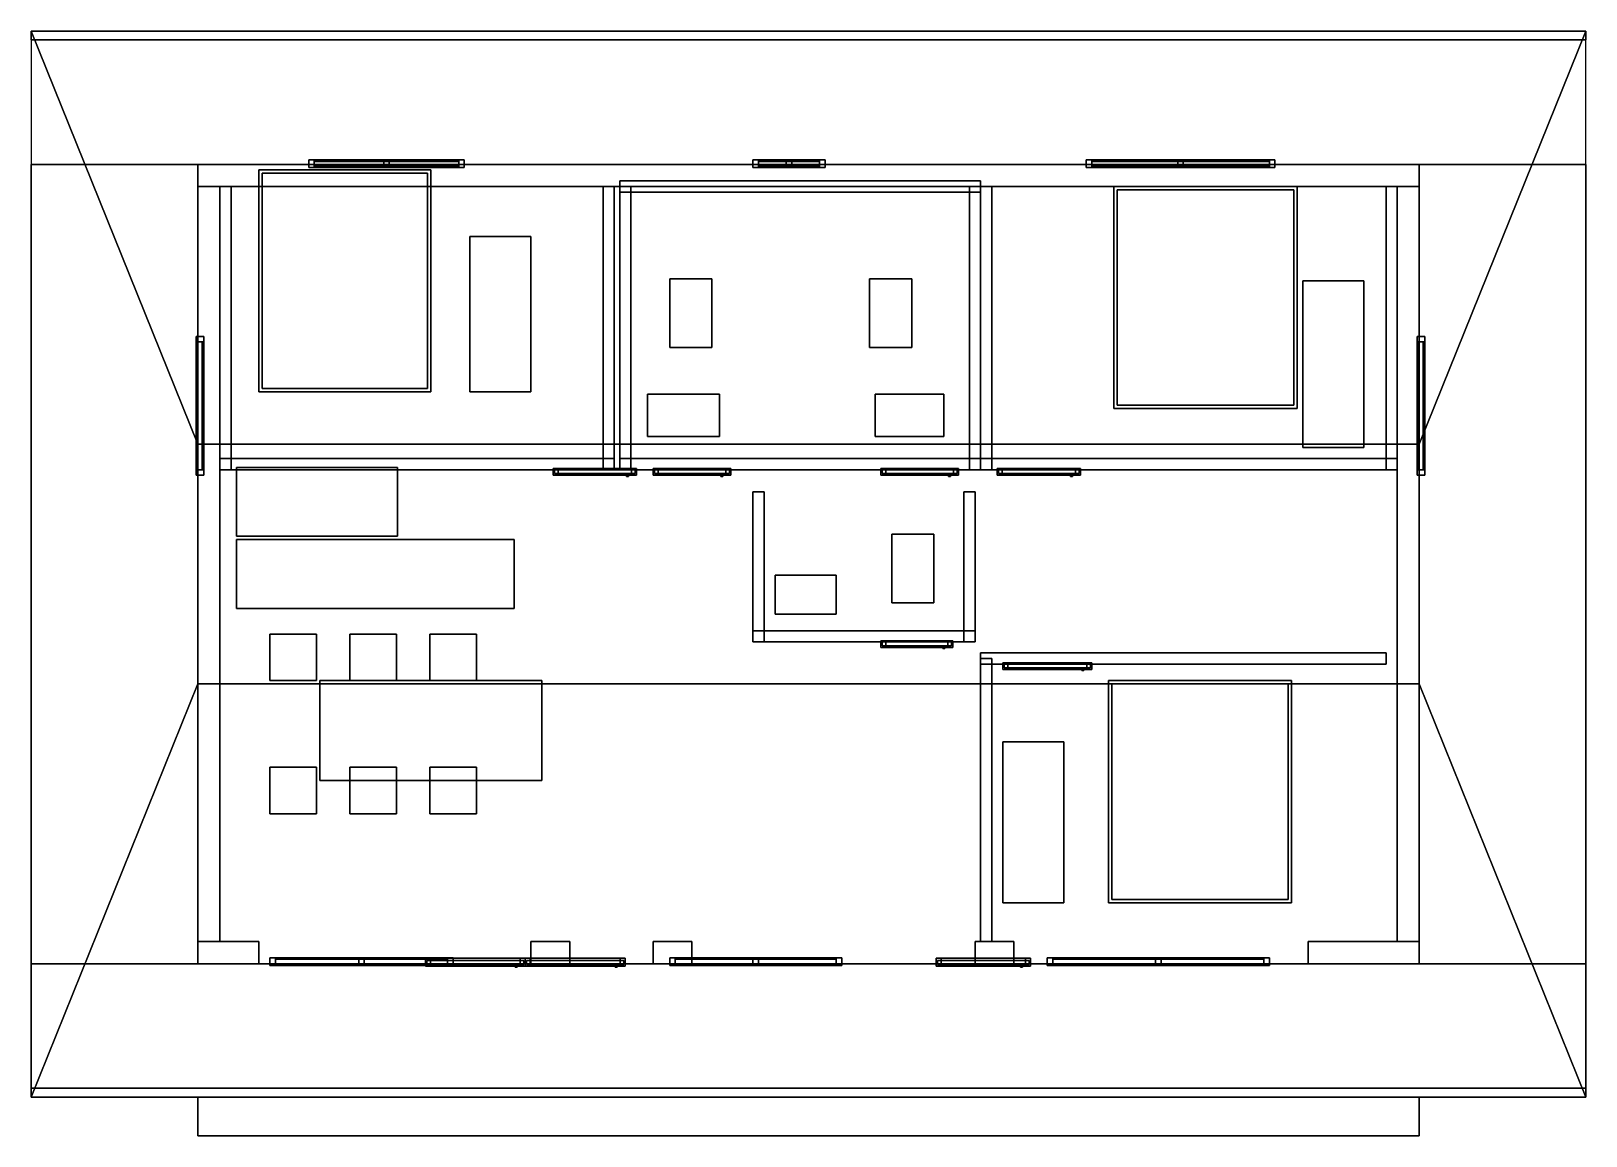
# Model space of a CAD drawing. Header units: metres. Extents: x -1500 to 12500, y -1550 to 8400.
import ezdxf

# ---------------------------------------------------------------- set-up
doc = ezdxf.new("R2010")
doc.units = ezdxf.units.M
for name, color, linetype in [('A-Doors', 34, 'Continuous'), ('A-Fixtures', 4, 'Continuous'), ('A-Furniture', 42, 'Continuous'), ('A-Roof', 150, 'Continuous'), ('A-Site', 80, 'Continuous'), ('A-Walls-Exterior', 7, 'Continuous'), ('A-Walls-Interior', 2, 'Continuous'), ('A-Windows', 140, 'Continuous'), ('S-Floors', 9, 'Continuous'), ('S-Foundation', 8, 'Continuous')]:
    doc.layers.add(name, color=color, linetype=linetype)

msp = doc.modelspace()

# ---------------------------------------------------------------- linework, layer by layer
at = {"layer": 'A-Doors'}
for points in [[(3200, 4460, 120), (3245, 4460, 120), (3245, 4400, 120), (3200, 4400, 120)], [(3200, 4400, 2170), (3245, 4400, 2170), (3245, 4460, 2170), (3200, 4460, 2170)], [(3245, 4460, 120), (3200, 4460, 120), (3200, 4460, 2170), (3245, 4460, 2170)], [(3200, 4460, 120), (3200, 4400, 120), (3200, 4400, 2170), (3200, 4460, 2170)], [(3200, 4460, 2125), (3950, 4460, 2125), (3950, 4400, 2125), (3200, 4400, 2125)], [(3200, 4400, 2170), (3950, 4400, 2170), (3950, 4460, 2170), (3200, 4460, 2170)], [(3950, 4460, 2125), (3200, 4460, 2125), (3200, 4460, 2170), (3950, 4460, 2170)], [(3200, 4460, 2125), (3200, 4400, 2125), (3200, 4400, 2170), (3200, 4460, 2170)], [(3200, 4400, 120), (3245, 4400, 120), (3245, 4400, 2170), (3200, 4400, 2170)], [(3200, 4400, 2125), (3950, 4400, 2125), (3950, 4400, 2170), (3200, 4400, 2170)], [(3212, 4450, 140), (3938, 4450, 140), (3938, 4415, 140), (3212, 4415, 140)], [(3212, 4415, 2155), (3938, 4415, 2155), (3938, 4450, 2155), (3212, 4450, 2155)], [(3938, 4450, 140), (3212, 4450, 140), (3212, 4450, 2155), (3938, 4450, 2155)], [(3212, 4450, 140), (3212, 4415, 140), (3212, 4415, 2155), (3212, 4450, 2155)], [(3212, 4415, 140), (3938, 4415, 140), (3938, 4415, 2155), (3212, 4415, 2155)], [(3245, 4400, 120), (3245, 4460, 120), (3245, 4460, 2170), (3245, 4400, 2170)], [(3860, 4410, 1120), (3878, 4410, 1120), (3878, 4390, 1120), (3860, 4390, 1120)], [(3860, 4390, 1145), (3878, 4390, 1145), (3878, 4410, 1145), (3860, 4410, 1145)], [(3878, 4410, 1120), (3860, 4410, 1120), (3860, 4410, 1145), (3878, 4410, 1145)], [(3860, 4410, 1120), (3860, 4390, 1120), (3860, 4390, 1145), (3860, 4410, 1145)], [(3860, 4390, 1120), (3878, 4390, 1120), (3878, 4390, 1145), (3860, 4390, 1145)], [(3878, 4390, 1120), (3878, 4410, 1120), (3878, 4410, 1145), (3878, 4390, 1145)], [(3905, 4460, 120), (3950, 4460, 120), (3950, 4400, 120), (3905, 4400, 120)], [(3905, 4400, 2170), (3950, 4400, 2170), (3950, 4460, 2170), (3905, 4460, 2170)], [(3950, 4460, 120), (3905, 4460, 120), (3905, 4460, 2170), (3950, 4460, 2170)], [(3905, 4460, 120), (3905, 4400, 120), (3905, 4400, 2170), (3905, 4460, 2170)], [(3905, 4400, 120), (3950, 4400, 120), (3950, 4400, 2170), (3905, 4400, 2170)], [(3938, 4415, 140), (3938, 4450, 140), (3938, 4450, 2155), (3938, 4415, 2155)], [(3950, 4400, 120), (3950, 4460, 120), (3950, 4460, 2170), (3950, 4400, 2170)], [(3950, 4400, 2125), (3950, 4460, 2125), (3950, 4460, 2170), (3950, 4400, 2170)], [(4100, 4460, 120), (4145, 4460, 120), (4145, 4400, 120), (4100, 4400, 120)], [(4100, 4400, 2170), (4145, 4400, 2170), (4145, 4460, 2170), (4100, 4460, 2170)], [(4145, 4460, 120), (4100, 4460, 120), (4100, 4460, 2170), (4145, 4460, 2170)], [(4100, 4460, 120), (4100, 4400, 120), (4100, 4400, 2170), (4100, 4460, 2170)], [(4100, 4460, 2125), (4800, 4460, 2125), (4800, 4400, 2125), (4100, 4400, 2125)], [(4100, 4400, 2170), (4800, 4400, 2170), (4800, 4460, 2170), (4100, 4460, 2170)], [(4800, 4460, 2125), (4100, 4460, 2125), (4100, 4460, 2170), (4800, 4460, 2170)], [(4100, 4460, 2125), (4100, 4400, 2125), (4100, 4400, 2170), (4100, 4460, 2170)], [(4100, 4400, 120), (4145, 4400, 120), (4145, 4400, 2170), (4100, 4400, 2170)], [(4100, 4400, 2125), (4800, 4400, 2125), (4800, 4400, 2170), (4100, 4400, 2170)], [(4112, 4450, 140), (4788, 4450, 140), (4788, 4415, 140), (4112, 4415, 140)], [(4112, 4415, 2155), (4788, 4415, 2155), (4788, 4450, 2155), (4112, 4450, 2155)], [(4788, 4450, 140), (4112, 4450, 140), (4112, 4450, 2155), (4788, 4450, 2155)], [(4112, 4450, 140), (4112, 4415, 140), (4112, 4415, 2155), (4112, 4450, 2155)], [(4112, 4415, 140), (4788, 4415, 140), (4788, 4415, 2155), (4112, 4415, 2155)], [(4145, 4400, 120), (4145, 4460, 120), (4145, 4460, 2170), (4145, 4400, 2170)], [(4710, 4410, 1120), (4728, 4410, 1120), (4728, 4390, 1120), (4710, 4390, 1120)], [(4710, 4390, 1145), (4728, 4390, 1145), (4728, 4410, 1145), (4710, 4410, 1145)], [(4728, 4410, 1120), (4710, 4410, 1120), (4710, 4410, 1145), (4728, 4410, 1145)], [(4710, 4410, 1120), (4710, 4390, 1120), (4710, 4390, 1145), (4710, 4410, 1145)], [(4710, 4390, 1120), (4728, 4390, 1120), (4728, 4390, 1145), (4710, 4390, 1145)], [(4728, 4390, 1120), (4728, 4410, 1120), (4728, 4410, 1145), (4728, 4390, 1145)], [(4755, 4460, 120), (4800, 4460, 120), (4800, 4400, 120), (4755, 4400, 120)], [(4755, 4400, 2170), (4800, 4400, 2170), (4800, 4460, 2170), (4755, 4460, 2170)], [(4800, 4460, 120), (4755, 4460, 120), (4755, 4460, 2170), (4800, 4460, 2170)], [(4755, 4460, 120), (4755, 4400, 120), (4755, 4400, 2170), (4755, 4460, 2170)], [(4755, 4400, 120), (4800, 4400, 120), (4800, 4400, 2170), (4755, 4400, 2170)], [(4788, 4415, 140), (4788, 4450, 140), (4788, 4450, 2155), (4788, 4415, 2155)], [(4800, 4400, 120), (4800, 4460, 120), (4800, 4460, 2170), (4800, 4400, 2170)], [(4800, 4400, 2125), (4800, 4460, 2125), (4800, 4460, 2170), (4800, 4400, 2170)], [(6150, 4460, 120), (6195, 4460, 120), (6195, 4400, 120), (6150, 4400, 120)], [(6150, 4400, 2170), (6195, 4400, 2170), (6195, 4460, 2170), (6150, 4460, 2170)], [(6195, 4460, 120), (6150, 4460, 120), (6150, 4460, 2170), (6195, 4460, 2170)], [(6150, 4460, 120), (6150, 4400, 120), (6150, 4400, 2170), (6150, 4460, 2170)], [(6150, 4460, 2125), (6850, 4460, 2125), (6850, 4400, 2125), (6150, 4400, 2125)], [(6150, 4400, 2170), (6850, 4400, 2170), (6850, 4460, 2170), (6150, 4460, 2170)], [(6850, 4460, 2125), (6150, 4460, 2125), (6150, 4460, 2170), (6850, 4460, 2170)], [(6150, 4460, 2125), (6150, 4400, 2125), (6150, 4400, 2170), (6150, 4460, 2170)], [(6150, 4400, 120), (6195, 4400, 120), (6195, 4400, 2170), (6150, 4400, 2170)], [(6150, 4400, 2125), (6850, 4400, 2125), (6850, 4400, 2170), (6150, 4400, 2170)], [(6162, 4450, 140), (6838, 4450, 140), (6838, 4415, 140), (6162, 4415, 140)], [(6162, 4415, 2155), (6838, 4415, 2155), (6838, 4450, 2155), (6162, 4450, 2155)], [(6838, 4450, 140), (6162, 4450, 140), (6162, 4450, 2155), (6838, 4450, 2155)], [(6162, 4450, 140), (6162, 4415, 140), (6162, 4415, 2155), (6162, 4450, 2155)], [(6162, 4415, 140), (6838, 4415, 140), (6838, 4415, 2155), (6162, 4415, 2155)], [(6195, 4400, 120), (6195, 4460, 120), (6195, 4460, 2170), (6195, 4400, 2170)], [(6760, 4410, 1120), (6778, 4410, 1120), (6778, 4390, 1120), (6760, 4390, 1120)], [(6760, 4390, 1145), (6778, 4390, 1145), (6778, 4410, 1145), (6760, 4410, 1145)], [(6778, 4410, 1120), (6760, 4410, 1120), (6760, 4410, 1145), (6778, 4410, 1145)], [(6760, 4410, 1120), (6760, 4390, 1120), (6760, 4390, 1145), (6760, 4410, 1145)], [(6760, 4390, 1120), (6778, 4390, 1120), (6778, 4390, 1145), (6760, 4390, 1145)], [(6778, 4390, 1120), (6778, 4410, 1120), (6778, 4410, 1145), (6778, 4390, 1145)], [(6805, 4460, 120), (6850, 4460, 120), (6850, 4400, 120), (6805, 4400, 120)], [(6805, 4400, 2170), (6850, 4400, 2170), (6850, 4460, 2170), (6805, 4460, 2170)], [(6850, 4460, 120), (6805, 4460, 120), (6805, 4460, 2170), (6850, 4460, 2170)], [(6805, 4460, 120), (6805, 4400, 120), (6805, 4400, 2170), (6805, 4460, 2170)], [(6805, 4400, 120), (6850, 4400, 120), (6850, 4400, 2170), (6805, 4400, 2170)], [(6838, 4415, 140), (6838, 4450, 140), (6838, 4450, 2155), (6838, 4415, 2155)], [(6850, 4400, 120), (6850, 4460, 120), (6850, 4460, 2170), (6850, 4400, 2170)], [(6850, 4400, 2125), (6850, 4460, 2125), (6850, 4460, 2170), (6850, 4400, 2170)], [(7200, 4460, 120), (7245, 4460, 120), (7245, 4400, 120), (7200, 4400, 120)], [(7200, 4400, 2170), (7245, 4400, 2170), (7245, 4460, 2170), (7200, 4460, 2170)], [(7245, 4460, 120), (7200, 4460, 120), (7200, 4460, 2170), (7245, 4460, 2170)], [(7200, 4460, 120), (7200, 4400, 120), (7200, 4400, 2170), (7200, 4460, 2170)], [(7200, 4460, 2125), (7950, 4460, 2125), (7950, 4400, 2125), (7200, 4400, 2125)], [(7200, 4400, 2170), (7950, 4400, 2170), (7950, 4460, 2170), (7200, 4460, 2170)], [(7950, 4460, 2125), (7200, 4460, 2125), (7200, 4460, 2170), (7950, 4460, 2170)], [(7200, 4460, 2125), (7200, 4400, 2125), (7200, 4400, 2170), (7200, 4460, 2170)], [(7200, 4400, 120), (7245, 4400, 120), (7245, 4400, 2170), (7200, 4400, 2170)], [(7200, 4400, 2125), (7950, 4400, 2125), (7950, 4400, 2170), (7200, 4400, 2170)], [(7212, 4450, 140), (7938, 4450, 140), (7938, 4415, 140), (7212, 4415, 140)], [(7212, 4415, 2155), (7938, 4415, 2155), (7938, 4450, 2155), (7212, 4450, 2155)], [(7938, 4450, 140), (7212, 4450, 140), (7212, 4450, 2155), (7938, 4450, 2155)], [(7212, 4450, 140), (7212, 4415, 140), (7212, 4415, 2155), (7212, 4450, 2155)], [(7212, 4415, 140), (7938, 4415, 140), (7938, 4415, 2155), (7212, 4415, 2155)], [(7245, 4400, 120), (7245, 4460, 120), (7245, 4460, 2170), (7245, 4400, 2170)], [(7860, 4410, 1120), (7878, 4410, 1120), (7878, 4390, 1120), (7860, 4390, 1120)], [(7860, 4390, 1145), (7878, 4390, 1145), (7878, 4410, 1145), (7860, 4410, 1145)], [(7878, 4410, 1120), (7860, 4410, 1120), (7860, 4410, 1145), (7878, 4410, 1145)], [(7860, 4410, 1120), (7860, 4390, 1120), (7860, 4390, 1145), (7860, 4410, 1145)], [(7860, 4390, 1120), (7878, 4390, 1120), (7878, 4390, 1145), (7860, 4390, 1145)], [(7878, 4390, 1120), (7878, 4410, 1120), (7878, 4410, 1145), (7878, 4390, 1145)], [(7905, 4460, 120), (7950, 4460, 120), (7950, 4400, 120), (7905, 4400, 120)], [(7905, 4400, 2170), (7950, 4400, 2170), (7950, 4460, 2170), (7905, 4460, 2170)], [(7950, 4460, 120), (7905, 4460, 120), (7905, 4460, 2170), (7950, 4460, 2170)], [(7905, 4460, 120), (7905, 4400, 120), (7905, 4400, 2170), (7905, 4460, 2170)], [(7905, 4400, 120), (7950, 4400, 120), (7950, 4400, 2170), (7905, 4400, 2170)], [(7938, 4415, 140), (7938, 4450, 140), (7938, 4450, 2155), (7938, 4415, 2155)], [(7950, 4400, 120), (7950, 4460, 120), (7950, 4460, 2170), (7950, 4400, 2170)], [(7950, 4400, 2125), (7950, 4460, 2125), (7950, 4460, 2170), (7950, 4400, 2170)], [(6150, 2910, 120), (6195, 2910, 120), (6195, 2850, 120), (6150, 2850, 120)], [(6150, 2850, 2120), (6195, 2850, 2120), (6195, 2910, 2120), (6150, 2910, 2120)], [(6195, 2910, 120), (6150, 2910, 120), (6150, 2910, 2120), (6195, 2910, 2120)], [(6150, 2910, 120), (6150, 2850, 120), (6150, 2850, 2120), (6150, 2910, 2120)], [(6150, 2910, 2075), (6800, 2910, 2075), (6800, 2850, 2075), (6150, 2850, 2075)], [(6150, 2850, 2120), (6800, 2850, 2120), (6800, 2910, 2120), (6150, 2910, 2120)], [(6800, 2910, 2075), (6150, 2910, 2075), (6150, 2910, 2120), (6800, 2910, 2120)], [(6150, 2910, 2075), (6150, 2850, 2075), (6150, 2850, 2120), (6150, 2910, 2120)], [(6150, 2850, 120), (6195, 2850, 120), (6195, 2850, 2120), (6150, 2850, 2120)], [(6150, 2850, 2075), (6800, 2850, 2075), (6800, 2850, 2120), (6150, 2850, 2120)], [(6162, 2900, 140), (6788, 2900, 140), (6788, 2865, 140), (6162, 2865, 140)], [(6162, 2865, 2105), (6788, 2865, 2105), (6788, 2900, 2105), (6162, 2900, 2105)], [(6788, 2900, 140), (6162, 2900, 140), (6162, 2900, 2105), (6788, 2900, 2105)], [(6162, 2900, 140), (6162, 2865, 140), (6162, 2865, 2105), (6162, 2900, 2105)], [(6162, 2865, 140), (6788, 2865, 140), (6788, 2865, 2105), (6162, 2865, 2105)], [(6195, 2850, 120), (6195, 2910, 120), (6195, 2910, 2120), (6195, 2850, 2120)], [(6710, 2860, 1120), (6728, 2860, 1120), (6728, 2840, 1120), (6710, 2840, 1120)], [(6710, 2840, 1145), (6728, 2840, 1145), (6728, 2860, 1145), (6710, 2860, 1145)], [(6728, 2860, 1120), (6710, 2860, 1120), (6710, 2860, 1145), (6728, 2860, 1145)], [(6710, 2860, 1120), (6710, 2840, 1120), (6710, 2840, 1145), (6710, 2860, 1145)], [(6710, 2840, 1120), (6728, 2840, 1120), (6728, 2840, 1145), (6710, 2840, 1145)], [(6728, 2840, 1120), (6728, 2860, 1120), (6728, 2860, 1145), (6728, 2840, 1145)], [(6755, 2910, 120), (6800, 2910, 120), (6800, 2850, 120), (6755, 2850, 120)], [(6755, 2850, 2120), (6800, 2850, 2120), (6800, 2910, 2120), (6755, 2910, 2120)], [(6800, 2910, 120), (6755, 2910, 120), (6755, 2910, 2120), (6800, 2910, 2120)], [(6755, 2910, 120), (6755, 2850, 120), (6755, 2850, 2120), (6755, 2910, 2120)], [(6755, 2850, 120), (6800, 2850, 120), (6800, 2850, 2120), (6755, 2850, 2120)], [(6788, 2865, 140), (6788, 2900, 140), (6788, 2900, 2105), (6788, 2865, 2105)], [(6800, 2850, 120), (6800, 2910, 120), (6800, 2910, 2120), (6800, 2850, 2120)], [(6800, 2850, 2075), (6800, 2910, 2075), (6800, 2910, 2120), (6800, 2850, 2120)], [(7250, 2710, 120), (7295, 2710, 120), (7295, 2650, 120), (7250, 2650, 120)], [(7250, 2650, 2170), (7295, 2650, 2170), (7295, 2710, 2170), (7250, 2710, 2170)], [(7295, 2710, 120), (7250, 2710, 120), (7250, 2710, 2170), (7295, 2710, 2170)], [(7250, 2710, 120), (7250, 2650, 120), (7250, 2650, 2170), (7250, 2710, 2170)], [(7250, 2710, 2125), (8050, 2710, 2125), (8050, 2650, 2125), (7250, 2650, 2125)], [(7250, 2650, 2170), (8050, 2650, 2170), (8050, 2710, 2170), (7250, 2710, 2170)], [(8050, 2710, 2125), (7250, 2710, 2125), (7250, 2710, 2170), (8050, 2710, 2170)], [(7250, 2710, 2125), (7250, 2650, 2125), (7250, 2650, 2170), (7250, 2710, 2170)], [(7262, 2700, 140), (8038, 2700, 140), (8038, 2665, 140), (7262, 2665, 140)], [(7262, 2665, 2155), (8038, 2665, 2155), (8038, 2700, 2155), (7262, 2700, 2155)], [(8038, 2700, 140), (7262, 2700, 140), (7262, 2700, 2155), (8038, 2700, 2155)], [(7262, 2700, 140), (7262, 2665, 140), (7262, 2665, 2155), (7262, 2700, 2155)], [(7262, 2665, 140), (8038, 2665, 140), (8038, 2665, 2155), (7262, 2665, 2155)], [(7295, 2650, 120), (7295, 2710, 120), (7295, 2710, 2170), (7295, 2650, 2170)], [(7960, 2660, 1120), (7978, 2660, 1120), (7978, 2640, 1120), (7960, 2640, 1120)], [(7960, 2640, 1145), (7978, 2640, 1145), (7978, 2660, 1145), (7960, 2660, 1145)], [(7978, 2660, 1120), (7960, 2660, 1120), (7960, 2660, 1145), (7978, 2660, 1145)], [(7960, 2660, 1120), (7960, 2640, 1120), (7960, 2640, 1145), (7960, 2660, 1145)], [(7978, 2640, 1120), (7978, 2660, 1120), (7978, 2660, 1145), (7978, 2640, 1145)], [(8005, 2710, 120), (8050, 2710, 120), (8050, 2650, 120), (8005, 2650, 120)], [(8005, 2650, 2170), (8050, 2650, 2170), (8050, 2710, 2170), (8005, 2710, 2170)], [(8050, 2710, 120), (8005, 2710, 120), (8005, 2710, 2170), (8050, 2710, 2170)], [(8005, 2710, 120), (8005, 2650, 120), (8005, 2650, 2170), (8005, 2710, 2170)], [(8038, 2665, 140), (8038, 2700, 140), (8038, 2700, 2155), (8038, 2665, 2155)], [(8050, 2650, 120), (8050, 2710, 120), (8050, 2710, 2170), (8050, 2650, 2170)], [(8050, 2650, 2125), (8050, 2710, 2125), (8050, 2710, 2170), (8050, 2650, 2170)], [(7250, 2650, 120), (7295, 2650, 120), (7295, 2650, 2170), (7250, 2650, 2170)], [(7250, 2650, 2125), (8050, 2650, 2125), (8050, 2650, 2170), (7250, 2650, 2170)], [(7960, 2640, 1120), (7978, 2640, 1120), (7978, 2640, 1145), (7960, 2640, 1145)], [(8005, 2650, 120), (8050, 2650, 120), (8050, 2650, 2170), (8005, 2650, 2170)], [(2050, 50, 120), (2095, 50, 120), (2095, -20, 120), (2050, -20, 120)], [(2050, -20, 2270), (2095, -20, 2270), (2095, 50, 2270), (2050, 50, 2270)], [(2095, 50, 120), (2050, 50, 120), (2050, 50, 2270), (2095, 50, 2270)], [(2050, 50, 120), (2050, -20, 120), (2050, -20, 2270), (2050, 50, 2270)], [(2050, 50, 2225), (2950, 50, 2225), (2950, -20, 2225), (2050, -20, 2225)], [(2050, -20, 2270), (2950, -20, 2270), (2950, 50, 2270), (2050, 50, 2270)], [(2950, 50, 2225), (2050, 50, 2225), (2050, 50, 2270), (2950, 50, 2270)], [(2050, 50, 2225), (2050, -20, 2225), (2050, -20, 2270), (2050, 50, 2270)], [(2062, 30, 140), (2938, 30, 140), (2938, -5, 140), (2062, -5, 140)], [(2062, -5, 2255), (2938, -5, 2255), (2938, 30, 2255), (2062, 30, 2255)], [(2938, 30, 140), (2062, 30, 140), (2062, 30, 2255), (2938, 30, 2255)], [(2062, 30, 140), (2062, -5, 140), (2062, -5, 2255), (2062, 30, 2255)], [(2095, -20, 120), (2095, 50, 120), (2095, 50, 2270), (2095, -20, 2270)], [(2905, 50, 120), (2950, 50, 120), (2950, -20, 120), (2905, -20, 120)], [(2905, -20, 2270), (2950, -20, 2270), (2950, 50, 2270), (2905, 50, 2270)], [(2950, 50, 120), (2905, 50, 120), (2905, 50, 2270), (2950, 50, 2270)], [(2905, 50, 120), (2905, -20, 120), (2905, -20, 2270), (2905, 50, 2270)], [(2938, -5, 140), (2938, 30, 140), (2938, 30, 2255), (2938, -5, 2255)], [(2950, -20, 120), (2950, 50, 120), (2950, 50, 2270), (2950, -20, 2270)], [(2950, -20, 2225), (2950, 50, 2225), (2950, 50, 2270), (2950, -20, 2270)], [(2950, 50, 120), (2995, 50, 120), (2995, -20, 120), (2950, -20, 120)], [(2950, -20, 2270), (2995, -20, 2270), (2995, 50, 2270), (2950, 50, 2270)], [(2995, 50, 120), (2950, 50, 120), (2950, 50, 2270), (2995, 50, 2270)], [(2950, 50, 120), (2950, -20, 120), (2950, -20, 2270), (2950, 50, 2270)], [(2950, 50, 2225), (3850, 50, 2225), (3850, -20, 2225), (2950, -20, 2225)], [(2950, -20, 2270), (3850, -20, 2270), (3850, 50, 2270), (2950, 50, 2270)], [(3850, 50, 2225), (2950, 50, 2225), (2950, 50, 2270), (3850, 50, 2270)], [(2950, 50, 2225), (2950, -20, 2225), (2950, -20, 2270), (2950, 50, 2270)], [(2962, 30, 140), (3838, 30, 140), (3838, -5, 140), (2962, -5, 140)], [(2962, -5, 2255), (3838, -5, 2255), (3838, 30, 2255), (2962, 30, 2255)], [(3838, 30, 140), (2962, 30, 140), (2962, 30, 2255), (3838, 30, 2255)], [(2962, 30, 140), (2962, -5, 140), (2962, -5, 2255), (2962, 30, 2255)], [(2995, -20, 120), (2995, 50, 120), (2995, 50, 2270), (2995, -20, 2270)], [(3805, 50, 120), (3850, 50, 120), (3850, -20, 120), (3805, -20, 120)], [(3805, -20, 2270), (3850, -20, 2270), (3850, 50, 2270), (3805, 50, 2270)], [(3850, 50, 120), (3805, 50, 120), (3805, 50, 2270), (3850, 50, 2270)], [(3805, 50, 120), (3805, -20, 120), (3805, -20, 2270), (3805, 50, 2270)], [(3838, -5, 140), (3838, 30, 140), (3838, 30, 2255), (3838, -5, 2255)], [(3850, -20, 120), (3850, 50, 120), (3850, 50, 2270), (3850, -20, 2270)], [(3850, -20, 2225), (3850, 50, 2225), (3850, 50, 2270), (3850, -20, 2270)], [(6650, 50, 120), (6695, 50, 120), (6695, -20, 120), (6650, -20, 120)], [(6650, -20, 2270), (6695, -20, 2270), (6695, 50, 2270), (6650, 50, 2270)], [(6695, 50, 120), (6650, 50, 120), (6650, 50, 2270), (6695, 50, 2270)], [(6650, 50, 120), (6650, -20, 120), (6650, -20, 2270), (6650, 50, 2270)], [(6650, 50, 2225), (7500, 50, 2225), (7500, -20, 2225), (6650, -20, 2225)], [(6650, -20, 2270), (7500, -20, 2270), (7500, 50, 2270), (6650, 50, 2270)], [(7500, 50, 2225), (6650, 50, 2225), (6650, 50, 2270), (7500, 50, 2270)], [(6650, 50, 2225), (6650, -20, 2225), (6650, -20, 2270), (6650, 50, 2270)], [(6662, 30, 140), (7488, 30, 140), (7488, -5, 140), (6662, -5, 140)], [(6662, -5, 2255), (7488, -5, 2255), (7488, 30, 2255), (6662, 30, 2255)], [(7488, 30, 140), (6662, 30, 140), (6662, 30, 2255), (7488, 30, 2255)], [(6662, 30, 140), (6662, -5, 140), (6662, -5, 2255), (6662, 30, 2255)], [(6695, -20, 120), (6695, 50, 120), (6695, 50, 2270), (6695, -20, 2270)], [(7455, 50, 120), (7500, 50, 120), (7500, -20, 120), (7455, -20, 120)], [(7455, -20, 2270), (7500, -20, 2270), (7500, 50, 2270), (7455, 50, 2270)], [(7500, 50, 120), (7455, 50, 120), (7455, 50, 2270), (7500, 50, 2270)], [(7455, 50, 120), (7455, -20, 120), (7455, -20, 2270), (7455, 50, 2270)], [(7488, -5, 140), (7488, 30, 140), (7488, 30, 2255), (7488, -5, 2255)], [(7500, -20, 120), (7500, 50, 120), (7500, 50, 2270), (7500, -20, 2270)], [(7500, -20, 2225), (7500, 50, 2225), (7500, 50, 2270), (7500, -20, 2270)], [(2050, -20, 120), (2095, -20, 120), (2095, -20, 2270), (2050, -20, 2270)], [(2050, -20, 2225), (2950, -20, 2225), (2950, -20, 2270), (2050, -20, 2270)], [(2062, -5, 140), (2938, -5, 140), (2938, -5, 2255), (2062, -5, 2255)], [(2860, -10, 1120), (2878, -10, 1120), (2878, -30, 1120), (2860, -30, 1120)], [(2860, -30, 1145), (2878, -30, 1145), (2878, -10, 1145), (2860, -10, 1145)], [(2878, -10, 1120), (2860, -10, 1120), (2860, -10, 1145), (2878, -10, 1145)], [(2860, -10, 1120), (2860, -30, 1120), (2860, -30, 1145), (2860, -10, 1145)], [(2860, -30, 1120), (2878, -30, 1120), (2878, -30, 1145), (2860, -30, 1145)], [(2878, -30, 1120), (2878, -10, 1120), (2878, -10, 1145), (2878, -30, 1145)], [(2905, -20, 120), (2950, -20, 120), (2950, -20, 2270), (2905, -20, 2270)], [(2950, -20, 120), (2995, -20, 120), (2995, -20, 2270), (2950, -20, 2270)], [(2950, -20, 2225), (3850, -20, 2225), (3850, -20, 2270), (2950, -20, 2270)], [(2962, -5, 140), (3838, -5, 140), (3838, -5, 2255), (2962, -5, 2255)], [(3760, -10, 1120), (3778, -10, 1120), (3778, -30, 1120), (3760, -30, 1120)], [(3760, -30, 1145), (3778, -30, 1145), (3778, -10, 1145), (3760, -10, 1145)], [(3778, -10, 1120), (3760, -10, 1120), (3760, -10, 1145), (3778, -10, 1145)], [(3760, -10, 1120), (3760, -30, 1120), (3760, -30, 1145), (3760, -10, 1145)], [(3760, -30, 1120), (3778, -30, 1120), (3778, -30, 1145), (3760, -30, 1145)], [(3778, -30, 1120), (3778, -10, 1120), (3778, -10, 1145), (3778, -30, 1145)], [(3805, -20, 120), (3850, -20, 120), (3850, -20, 2270), (3805, -20, 2270)], [(6650, -20, 120), (6695, -20, 120), (6695, -20, 2270), (6650, -20, 2270)], [(6650, -20, 2225), (7500, -20, 2225), (7500, -20, 2270), (6650, -20, 2270)], [(6662, -5, 140), (7488, -5, 140), (7488, -5, 2255), (6662, -5, 2255)], [(7410, -10, 1120), (7428, -10, 1120), (7428, -30, 1120), (7410, -30, 1120)], [(7410, -30, 1145), (7428, -30, 1145), (7428, -10, 1145), (7410, -10, 1145)], [(7428, -10, 1120), (7410, -10, 1120), (7410, -10, 1145), (7428, -10, 1145)], [(7410, -10, 1120), (7410, -30, 1120), (7410, -30, 1145), (7410, -10, 1145)], [(7410, -30, 1120), (7428, -30, 1120), (7428, -30, 1145), (7410, -30, 1145)], [(7428, -30, 1120), (7428, -10, 1120), (7428, -10, 1145), (7428, -30, 1145)], [(7455, -20, 120), (7500, -20, 120), (7500, -20, 2270), (7455, -20, 2270)]]:
    msp.add_3dface(points, dxfattribs=at)
at = {"layer": 'A-Fixtures'}
for points in [[(4250, 6170, 120), (4630, 6170, 120), (4630, 5550, 120), (4250, 5550, 120)], [(4250, 5550, 540), (4630, 5550, 540), (4630, 6170, 540), (4250, 6170, 540)], [(4630, 6170, 120), (4250, 6170, 120), (4250, 6170, 540), (4630, 6170, 540)], [(4250, 6170, 120), (4250, 5550, 120), (4250, 5550, 540), (4250, 6170, 540)], [(4630, 5550, 120), (4630, 6170, 120), (4630, 6170, 540), (4630, 5550, 540)], [(6050, 6170, 120), (6430, 6170, 120), (6430, 5550, 120), (6050, 5550, 120)], [(6050, 5550, 540), (6430, 5550, 540), (6430, 6170, 540), (6050, 6170, 540)], [(6430, 6170, 120), (6050, 6170, 120), (6050, 6170, 540), (6430, 6170, 540)], [(6050, 6170, 120), (6050, 5550, 120), (6050, 5550, 540), (6050, 6170, 540)], [(6430, 5550, 120), (6430, 6170, 120), (6430, 6170, 540), (6430, 5550, 540)], [(4250, 5550, 120), (4630, 5550, 120), (4630, 5550, 540), (4250, 5550, 540)], [(6050, 5550, 120), (6430, 5550, 120), (6430, 5550, 540), (6050, 5550, 540)], [(4050, 5130, 120), (4700, 5130, 120), (4700, 4750, 120), (4050, 4750, 120)], [(4050, 4750, 940), (4700, 4750, 940), (4700, 5130, 940), (4050, 5130, 940)], [(4700, 5130, 120), (4050, 5130, 120), (4050, 5130, 940), (4700, 5130, 940)], [(4050, 5130, 120), (4050, 4750, 120), (4050, 4750, 940), (4050, 5130, 940)], [(4700, 4750, 120), (4700, 5130, 120), (4700, 5130, 940), (4700, 4750, 940)], [(6100, 5130, 120), (6720, 5130, 120), (6720, 4750, 120), (6100, 4750, 120)], [(6100, 4750, 940), (6720, 4750, 940), (6720, 5130, 940), (6100, 5130, 940)], [(6720, 5130, 120), (6100, 5130, 120), (6100, 5130, 940), (6720, 5130, 940)], [(6100, 5130, 120), (6100, 4750, 120), (6100, 4750, 940), (6100, 5130, 940)], [(6720, 4750, 120), (6720, 5130, 120), (6720, 5130, 940), (6720, 4750, 940)], [(4050, 4750, 120), (4700, 4750, 120), (4700, 4750, 940), (4050, 4750, 940)], [(6100, 4750, 120), (6720, 4750, 120), (6720, 4750, 940), (6100, 4750, 940)], [(6250, 3870, 120), (6630, 3870, 120), (6630, 3250, 120), (6250, 3250, 120)], [(6250, 3250, 540), (6630, 3250, 540), (6630, 3870, 540), (6250, 3870, 540)], [(6630, 3870, 120), (6250, 3870, 120), (6250, 3870, 540), (6630, 3870, 540)], [(6250, 3870, 120), (6250, 3250, 120), (6250, 3250, 540), (6250, 3870, 540)], [(6630, 3250, 120), (6630, 3870, 120), (6630, 3870, 540), (6630, 3250, 540)], [(5200, 3500, 120), (5750, 3500, 120), (5750, 3150, 120), (5200, 3150, 120)], [(5200, 3150, 940), (5750, 3150, 940), (5750, 3500, 940), (5200, 3500, 940)], [(5750, 3500, 120), (5200, 3500, 120), (5200, 3500, 940), (5750, 3500, 940)], [(5200, 3500, 120), (5200, 3150, 120), (5200, 3150, 940), (5200, 3500, 940)], [(5750, 3150, 120), (5750, 3500, 120), (5750, 3500, 940), (5750, 3150, 940)], [(6250, 3250, 120), (6630, 3250, 120), (6630, 3250, 540), (6250, 3250, 540)], [(5200, 3150, 120), (5750, 3150, 120), (5750, 3150, 940), (5200, 3150, 940)]]:
    msp.add_3dface(points, dxfattribs=at)
at = {"layer": 'A-Furniture'}
for points in [[(550, 7150, 120), (2100, 7150, 120), (2100, 5150, 120), (550, 5150, 120)], [(550, 5150, 400), (2100, 5150, 400), (2100, 7150, 400), (550, 7150, 400)], [(2100, 7150, 120), (550, 7150, 120), (550, 7150, 400), (2100, 7150, 400)], [(550, 7150, 120), (550, 5150, 120), (550, 5150, 400), (550, 7150, 400)], [(2100, 5150, 120), (2100, 7150, 120), (2100, 7150, 400), (2100, 5150, 400)], [(580, 7120, 400), (2070, 7120, 400), (2070, 5180, 400), (580, 5180, 400)], [(580, 5180, 520), (2070, 5180, 520), (2070, 7120, 520), (580, 7120, 520)], [(2070, 7120, 400), (580, 7120, 400), (580, 7120, 520), (2070, 7120, 520)], [(580, 7120, 400), (580, 5180, 400), (580, 5180, 520), (580, 7120, 520)], [(2070, 5180, 400), (2070, 7120, 400), (2070, 7120, 520), (2070, 5180, 520)], [(8250, 7000, 120), (9900, 7000, 120), (9900, 5000, 120), (8250, 5000, 120)], [(8250, 5000, 400), (9900, 5000, 400), (9900, 7000, 400), (8250, 7000, 400)], [(9900, 7000, 120), (8250, 7000, 120), (8250, 7000, 400), (9900, 7000, 400)], [(8250, 7000, 120), (8250, 5000, 120), (8250, 5000, 400), (8250, 7000, 400)], [(9900, 5000, 120), (9900, 7000, 120), (9900, 7000, 400), (9900, 5000, 400)], [(8280, 6970, 400), (9870, 6970, 400), (9870, 5030, 400), (8280, 5030, 400)], [(8280, 5030, 520), (9870, 5030, 520), (9870, 6970, 520), (8280, 6970, 520)], [(9870, 6970, 400), (8280, 6970, 400), (8280, 6970, 520), (9870, 6970, 520)], [(8280, 6970, 400), (8280, 5030, 400), (8280, 5030, 520), (8280, 6970, 520)], [(9870, 5030, 400), (9870, 6970, 400), (9870, 6970, 520), (9870, 5030, 520)], [(2450, 6550, 120), (3000, 6550, 120), (3000, 5150, 120), (2450, 5150, 120)], [(2450, 5150, 2220), (3000, 5150, 2220), (3000, 6550, 2220), (2450, 6550, 2220)], [(3000, 6550, 120), (2450, 6550, 120), (2450, 6550, 2220), (3000, 6550, 2220)], [(2450, 6550, 120), (2450, 5150, 120), (2450, 5150, 2220), (2450, 6550, 2220)], [(3000, 5150, 120), (3000, 6550, 120), (3000, 6550, 2220), (3000, 5150, 2220)], [(9950, 6150, 120), (10500, 6150, 120), (10500, 4650, 120), (9950, 4650, 120)], [(9950, 4650, 2220), (10500, 4650, 2220), (10500, 6150, 2220), (9950, 6150, 2220)], [(10500, 6150, 120), (9950, 6150, 120), (9950, 6150, 2220), (10500, 6150, 2220)], [(9950, 6150, 120), (9950, 4650, 120), (9950, 4650, 2220), (9950, 6150, 2220)], [(10500, 4650, 120), (10500, 6150, 120), (10500, 6150, 2220), (10500, 4650, 2220)], [(580, 5180, 400), (2070, 5180, 400), (2070, 5180, 520), (580, 5180, 520)], [(550, 5150, 120), (2100, 5150, 120), (2100, 5150, 400), (550, 5150, 400)], [(2450, 5150, 120), (3000, 5150, 120), (3000, 5150, 2220), (2450, 5150, 2220)], [(8250, 5000, 120), (9900, 5000, 120), (9900, 5000, 400), (8250, 5000, 400)], [(8280, 5030, 400), (9870, 5030, 400), (9870, 5030, 520), (8280, 5030, 520)], [(9950, 4650, 120), (10500, 4650, 120), (10500, 4650, 2220), (9950, 4650, 2220)], [(350, 4470, 120), (1800, 4470, 120), (1800, 3850, 120), (350, 3850, 120)], [(350, 3850, 1000), (1800, 3850, 1000), (1800, 4470, 1000), (350, 4470, 1000)], [(1800, 4470, 120), (350, 4470, 120), (350, 4470, 1000), (1800, 4470, 1000)], [(350, 4470, 120), (350, 3850, 120), (350, 3850, 1000), (350, 4470, 1000)], [(1800, 3850, 120), (1800, 4470, 120), (1800, 4470, 1000), (1800, 3850, 1000)], [(350, 3850, 120), (1800, 3850, 120), (1800, 3850, 1000), (350, 3850, 1000)], [(350, 3820, 120), (2850, 3820, 120), (2850, 3200, 120), (350, 3200, 120)], [(350, 3200, 1000), (2850, 3200, 1000), (2850, 3820, 1000), (350, 3820, 1000)], [(2850, 3820, 120), (350, 3820, 120), (350, 3820, 1000), (2850, 3820, 1000)], [(350, 3820, 120), (350, 3200, 120), (350, 3200, 1000), (350, 3820, 1000)], [(2850, 3200, 120), (2850, 3820, 120), (2850, 3820, 1000), (2850, 3200, 1000)], [(350, 3200, 120), (2850, 3200, 120), (2850, 3200, 1000), (350, 3200, 1000)], [(650, 2970, 120), (1070, 2970, 120), (1070, 2550, 120), (650, 2550, 120)], [(650, 2550, 570), (1070, 2550, 570), (1070, 2970, 570), (650, 2970, 570)], [(1070, 2970, 120), (650, 2970, 120), (650, 2970, 570), (1070, 2970, 570)], [(650, 2970, 120), (650, 2550, 120), (650, 2550, 570), (650, 2970, 570)], [(1070, 2550, 120), (1070, 2970, 120), (1070, 2970, 570), (1070, 2550, 570)], [(1370, 2970, 120), (1790, 2970, 120), (1790, 2550, 120), (1370, 2550, 120)], [(1370, 2550, 570), (1790, 2550, 570), (1790, 2970, 570), (1370, 2970, 570)], [(1790, 2970, 120), (1370, 2970, 120), (1370, 2970, 570), (1790, 2970, 570)], [(1370, 2970, 120), (1370, 2550, 120), (1370, 2550, 570), (1370, 2970, 570)], [(1790, 2550, 120), (1790, 2970, 120), (1790, 2970, 570), (1790, 2550, 570)], [(2090, 2970, 120), (2510, 2970, 120), (2510, 2550, 120), (2090, 2550, 120)], [(2090, 2550, 570), (2510, 2550, 570), (2510, 2970, 570), (2090, 2970, 570)], [(2510, 2970, 120), (2090, 2970, 120), (2090, 2970, 570), (2510, 2970, 570)], [(2090, 2970, 120), (2090, 2550, 120), (2090, 2550, 570), (2090, 2970, 570)], [(2510, 2550, 120), (2510, 2970, 120), (2510, 2970, 570), (2510, 2550, 570)], [(650, 2550, 120), (1070, 2550, 120), (1070, 2550, 570), (650, 2550, 570)], [(1100, 2550, 780), (3100, 2550, 780), (3100, 1650, 780), (1100, 1650, 780)], [(1100, 1650, 860), (3100, 1650, 860), (3100, 2550, 860), (1100, 2550, 860)], [(3100, 2550, 780), (1100, 2550, 780), (1100, 2550, 860), (3100, 2550, 860)], [(1100, 2550, 780), (1100, 1650, 780), (1100, 1650, 860), (1100, 2550, 860)], [(1370, 2550, 120), (1790, 2550, 120), (1790, 2550, 570), (1370, 2550, 570)], [(2090, 2550, 120), (2510, 2550, 120), (2510, 2550, 570), (2090, 2550, 570)], [(3100, 1650, 780), (3100, 2550, 780), (3100, 2550, 860), (3100, 1650, 860)], [(8200, 2550, 120), (9850, 2550, 120), (9850, 550, 120), (8200, 550, 120)], [(8200, 550, 400), (9850, 550, 400), (9850, 2550, 400), (8200, 2550, 400)], [(9850, 2550, 120), (8200, 2550, 120), (8200, 2550, 400), (9850, 2550, 400)], [(8200, 2550, 120), (8200, 550, 120), (8200, 550, 400), (8200, 2550, 400)], [(8230, 2520, 400), (9820, 2520, 400), (9820, 580, 400), (8230, 580, 400)], [(8230, 580, 520), (9820, 580, 520), (9820, 2520, 520), (8230, 2520, 520)], [(9820, 2520, 400), (8230, 2520, 400), (8230, 2520, 520), (9820, 2520, 520)], [(8230, 2520, 400), (8230, 580, 400), (8230, 580, 520), (8230, 2520, 520)], [(9820, 580, 400), (9820, 2520, 400), (9820, 2520, 520), (9820, 580, 520)], [(9850, 550, 120), (9850, 2550, 120), (9850, 2550, 400), (9850, 550, 400)], [(7250, 2000, 120), (7800, 2000, 120), (7800, 550, 120), (7250, 550, 120)], [(7250, 550, 2220), (7800, 550, 2220), (7800, 2000, 2220), (7250, 2000, 2220)], [(7800, 2000, 120), (7250, 2000, 120), (7250, 2000, 2220), (7800, 2000, 2220)], [(7250, 2000, 120), (7250, 550, 120), (7250, 550, 2220), (7250, 2000, 2220)], [(7800, 550, 120), (7800, 2000, 120), (7800, 2000, 2220), (7800, 550, 2220)], [(650, 1770, 120), (1070, 1770, 120), (1070, 1350, 120), (650, 1350, 120)], [(650, 1350, 570), (1070, 1350, 570), (1070, 1770, 570), (650, 1770, 570)], [(1070, 1770, 120), (650, 1770, 120), (650, 1770, 570), (1070, 1770, 570)], [(650, 1770, 120), (650, 1350, 120), (650, 1350, 570), (650, 1770, 570)], [(1070, 1350, 120), (1070, 1770, 120), (1070, 1770, 570), (1070, 1350, 570)], [(1370, 1770, 120), (1790, 1770, 120), (1790, 1350, 120), (1370, 1350, 120)], [(1370, 1350, 570), (1790, 1350, 570), (1790, 1770, 570), (1370, 1770, 570)], [(1790, 1770, 120), (1370, 1770, 120), (1370, 1770, 570), (1790, 1770, 570)], [(1370, 1770, 120), (1370, 1350, 120), (1370, 1350, 570), (1370, 1770, 570)], [(1790, 1350, 120), (1790, 1770, 120), (1790, 1770, 570), (1790, 1350, 570)], [(2090, 1770, 120), (2510, 1770, 120), (2510, 1350, 120), (2090, 1350, 120)], [(2090, 1350, 570), (2510, 1350, 570), (2510, 1770, 570), (2090, 1770, 570)], [(2510, 1770, 120), (2090, 1770, 120), (2090, 1770, 570), (2510, 1770, 570)], [(2090, 1770, 120), (2090, 1350, 120), (2090, 1350, 570), (2090, 1770, 570)], [(2510, 1350, 120), (2510, 1770, 120), (2510, 1770, 570), (2510, 1350, 570)], [(1100, 1650, 780), (3100, 1650, 780), (3100, 1650, 860), (1100, 1650, 860)], [(650, 1350, 120), (1070, 1350, 120), (1070, 1350, 570), (650, 1350, 570)], [(1370, 1350, 120), (1790, 1350, 120), (1790, 1350, 570), (1370, 1350, 570)], [(2090, 1350, 120), (2510, 1350, 120), (2510, 1350, 570), (2090, 1350, 570)], [(8230, 580, 400), (9820, 580, 400), (9820, 580, 520), (8230, 580, 520)], [(7250, 550, 120), (7800, 550, 120), (7800, 550, 2220), (7250, 550, 2220)], [(8200, 550, 120), (9850, 550, 120), (9850, 550, 400), (8200, 550, 400)]]:
    msp.add_3dface(points, dxfattribs=at)
at = {"layer": 'A-Roof'}
for points in [[(-1500, 8400, 2720), (12500, 8400, 2720), (12500, 8320, 2720), (-1500, 8320, 2720)], [(-1500, 8320, 2880), (12500, 8320, 2880), (12500, 8400, 2880), (-1500, 8400, 2880)], [(12500, 8400, 2720), (-1500, 8400, 2720), (-1500, 8400, 2880), (12500, 8400, 2880)], [(-1500, 8400, 2720), (-1500, 8320, 2720), (-1500, 8320, 2880), (-1500, 8400, 2880)], [(-1500, 8400, 2800), (0, 4680, 4940), (11000, 4680, 4940), (12500, 8400, 2800)], [(-1500, -1200, 2800), (0, 2520, 4940), (0, 4680, 4940), (-1500, 8400, 2800)], [(12500, -1200, 2800), (12500, 8400, 2800), (11000, 4680, 4940), (11000, 2520, 4940)], [(12500, 8320, 2720), (12500, 8400, 2720), (12500, 8400, 2880), (12500, 8320, 2880)], [(-1500, 8320, 2720), (12500, 8320, 2720), (12500, 8320, 2880), (-1500, 8320, 2880)], [(0, 4680, 4940), (11000, 4680, 4940), (11000, 2520, 4940), (0, 2520, 4940)], [(0, 2520, 5020), (11000, 2520, 5020), (11000, 4680, 5020), (0, 4680, 5020)], [(11000, 4680, 4940), (0, 4680, 4940), (0, 4680, 5020), (11000, 4680, 5020)], [(0, 4680, 4940), (0, 2520, 4940), (0, 2520, 5020), (0, 4680, 5020)], [(11000, 2520, 4940), (11000, 4680, 4940), (11000, 4680, 5020), (11000, 2520, 5020)], [(-1500, -1200, 2800), (12500, -1200, 2800), (11000, 2520, 4940), (0, 2520, 4940)], [(0, 2520, 4940), (11000, 2520, 4940), (11000, 2520, 5020), (0, 2520, 5020)], [(-1500, -1120, 2720), (12500, -1120, 2720), (12500, -1200, 2720), (-1500, -1200, 2720)], [(-1500, -1200, 2880), (12500, -1200, 2880), (12500, -1120, 2880), (-1500, -1120, 2880)], [(12500, -1120, 2720), (-1500, -1120, 2720), (-1500, -1120, 2880), (12500, -1120, 2880)], [(-1500, -1120, 2720), (-1500, -1200, 2720), (-1500, -1200, 2880), (-1500, -1120, 2880)], [(12500, -1200, 2720), (12500, -1120, 2720), (12500, -1120, 2880), (12500, -1200, 2880)], [(-1500, -1200, 2720), (12500, -1200, 2720), (12500, -1200, 2880), (-1500, -1200, 2880)]]:
    msp.add_3dface(points, dxfattribs=at)
at = {"layer": 'A-Site'}
for points in [[(-1500, 7200, -120), (0, 7200, -120), (0, 0, -120), (-1500, 0, -120)], [(-1500, 0), (0, 0), (0, 7200), (-1500, 7200)], [(0, 7200, -120), (-1500, 7200, -120), (-1500, 7200), (0, 7200)], [(-1500, 7200, -120), (-1500, 0, -120), (-1500, 0), (-1500, 7200)], [(0, 0, -120), (0, 7200, -120), (0, 7200), (0, 0)], [(11000, 7200, -120), (12500, 7200, -120), (12500, 0, -120), (11000, 0, -120)], [(11000, 0), (12500, 0), (12500, 7200), (11000, 7200)], [(12500, 7200, -120), (11000, 7200, -120), (11000, 7200), (12500, 7200)], [(11000, 7200, -120), (11000, 0, -120), (11000, 0), (11000, 7200)], [(12500, 0, -120), (12500, 7200, -120), (12500, 7200), (12500, 0)], [(-1500, 0, -120), (12500, 0, -120), (12500, -1200, -120), (-1500, -1200, -120)], [(-1500, -1200), (12500, -1200), (12500, 0), (-1500, 0)], [(12500, 0, -120), (-1500, 0, -120), (-1500, 0), (12500, 0)], [(-1500, 0, -120), (-1500, -1200, -120), (-1500, -1200), (-1500, 0)], [(-1500, 0, -120), (0, 0, -120), (0, 0), (-1500, 0)], [(11000, 0, -120), (12500, 0, -120), (12500, 0), (11000, 0)], [(12500, -1200, -120), (12500, 0, -120), (12500, 0), (12500, -1200)], [(-1500, -1200, -120), (12500, -1200, -120), (12500, -1200), (-1500, -1200)], [(0, -1200, -240), (11000, -1200, -240), (11000, -1550, -240), (0, -1550, -240)], [(0, -1550, -120), (11000, -1550, -120), (11000, -1200, -120), (0, -1200, -120)], [(11000, -1200, -240), (0, -1200, -240), (0, -1200, -120), (11000, -1200, -120)], [(0, -1200, -240), (0, -1550, -240), (0, -1550, -120), (0, -1200, -120)], [(11000, -1550, -240), (11000, -1200, -240), (11000, -1200, -120), (11000, -1550, -120)], [(0, -1550, -240), (11000, -1550, -240), (11000, -1550, -120), (0, -1550, -120)]]:
    msp.add_3dface(points, dxfattribs=at)
at = {"layer": 'A-Walls-Exterior'}
for points in [[(0, 7200, 120), (11000, 7200, 120), (11000, 7000, 120), (0, 7000, 120)], [(0, 7000, 2800), (11000, 7000, 2800), (11000, 7200, 2800), (0, 7200, 2800)], [(11000, 7200, 120), (0, 7200, 120), (0, 7200, 2800), (11000, 7200, 2800)], [(0, 7200, 120), (0, 7000, 120), (0, 7000, 2800), (0, 7200, 2800)], [(11000, 7000, 120), (11000, 7200, 120), (11000, 7200, 2800), (11000, 7000, 2800)], [(0, 7000, 120), (11000, 7000, 120), (11000, 7000, 2800), (0, 7000, 2800)], [(0, 7000, 120), (200, 7000, 120), (200, 200, 120), (0, 200, 120)], [(0, 200, 2800), (200, 200, 2800), (200, 7000, 2800), (0, 7000, 2800)], [(200, 7000, 120), (0, 7000, 120), (0, 7000, 2800), (200, 7000, 2800)], [(0, 7000, 120), (0, 200, 120), (0, 200, 2800), (0, 7000, 2800)], [(200, 200, 120), (200, 7000, 120), (200, 7000, 2800), (200, 200, 2800)], [(10800, 7000, 120), (11000, 7000, 120), (11000, 200, 120), (10800, 200, 120)], [(10800, 200, 2800), (11000, 200, 2800), (11000, 7000, 2800), (10800, 7000, 2800)], [(11000, 7000, 120), (10800, 7000, 120), (10800, 7000, 2800), (11000, 7000, 2800)], [(10800, 7000, 120), (10800, 200, 120), (10800, 200, 2800), (10800, 7000, 2800)], [(11000, 200, 120), (11000, 7000, 120), (11000, 7000, 2800), (11000, 200, 2800)], [(0, 200, 120), (550, 200, 120), (550, 0, 120), (0, 0, 120)], [(0, 0, 2800), (550, 0, 2800), (550, 200, 2800), (0, 200, 2800)], [(550, 200, 120), (0, 200, 120), (0, 200, 2800), (550, 200, 2800)], [(0, 200, 120), (0, 0, 120), (0, 0, 2800), (0, 200, 2800)], [(0, 200, 120), (200, 200, 120), (200, 200, 2800), (0, 200, 2800)], [(550, 0, 120), (550, 200, 120), (550, 200, 2800), (550, 0, 2800)], [(3000, 200, 120), (3350, 200, 120), (3350, 0, 120), (3000, 0, 120)], [(3000, 0, 2800), (3350, 0, 2800), (3350, 200, 2800), (3000, 200, 2800)], [(3350, 200, 120), (3000, 200, 120), (3000, 200, 2800), (3350, 200, 2800)], [(3000, 200, 120), (3000, 0, 120), (3000, 0, 2800), (3000, 200, 2800)], [(3350, 0, 120), (3350, 200, 120), (3350, 200, 2800), (3350, 0, 2800)], [(4100, 200, 120), (4450, 200, 120), (4450, 0, 120), (4100, 0, 120)], [(4100, 0, 2800), (4450, 0, 2800), (4450, 200, 2800), (4100, 200, 2800)], [(4450, 200, 120), (4100, 200, 120), (4100, 200, 2800), (4450, 200, 2800)], [(4100, 200, 120), (4100, 0, 120), (4100, 0, 2800), (4100, 200, 2800)], [(4450, 0, 120), (4450, 200, 120), (4450, 200, 2800), (4450, 0, 2800)], [(7000, 200, 120), (7350, 200, 120), (7350, 0, 120), (7000, 0, 120)], [(7000, 0, 2800), (7350, 0, 2800), (7350, 200, 2800), (7000, 200, 2800)], [(7350, 200, 120), (7000, 200, 120), (7000, 200, 2800), (7350, 200, 2800)], [(7000, 200, 120), (7000, 0, 120), (7000, 0, 2800), (7000, 200, 2800)], [(7350, 0, 120), (7350, 200, 120), (7350, 200, 2800), (7350, 0, 2800)], [(10000, 200, 120), (11000, 200, 120), (11000, 0, 120), (10000, 0, 120)], [(10000, 0, 2800), (11000, 0, 2800), (11000, 200, 2800), (10000, 200, 2800)], [(11000, 200, 120), (10000, 200, 120), (10000, 200, 2800), (11000, 200, 2800)], [(10000, 200, 120), (10000, 0, 120), (10000, 0, 2800), (10000, 200, 2800)], [(10800, 200, 120), (11000, 200, 120), (11000, 200, 2800), (10800, 200, 2800)], [(11000, 0, 120), (11000, 200, 120), (11000, 200, 2800), (11000, 0, 2800)], [(0, 0, 120), (550, 0, 120), (550, 0, 2800), (0, 0, 2800)], [(3000, 0, 120), (3350, 0, 120), (3350, 0, 2800), (3000, 0, 2800)], [(4100, 0, 120), (4450, 0, 120), (4450, 0, 2800), (4100, 0, 2800)], [(7000, 0, 120), (7350, 0, 120), (7350, 0, 2800), (7000, 0, 2800)], [(10000, 0, 120), (11000, 0, 120), (11000, 0, 2800), (10000, 0, 2800)]]:
    msp.add_3dface(points, dxfattribs=at)
at = {"layer": 'A-Walls-Interior'}
for points in [[(200, 7000, 120), (300, 7000, 120), (300, 4450, 120), (200, 4450, 120)], [(200, 4450, 2800), (300, 4450, 2800), (300, 7000, 2800), (200, 7000, 2800)], [(300, 7000, 120), (200, 7000, 120), (200, 7000, 2800), (300, 7000, 2800)], [(200, 7000, 120), (200, 4450, 120), (200, 4450, 2800), (200, 7000, 2800)], [(300, 4450, 120), (300, 7000, 120), (300, 7000, 2800), (300, 4450, 2800)], [(3650, 7000, 120), (3750, 7000, 120), (3750, 4450, 120), (3650, 4450, 120)], [(3650, 4450, 2800), (3750, 4450, 2800), (3750, 7000, 2800), (3650, 7000, 2800)], [(3750, 7000, 120), (3650, 7000, 120), (3650, 7000, 2800), (3750, 7000, 2800)], [(3650, 7000, 120), (3650, 4450, 120), (3650, 4450, 2800), (3650, 7000, 2800)], [(3750, 4450, 120), (3750, 7000, 120), (3750, 7000, 2800), (3750, 4450, 2800)], [(3800, 7050, 120), (7050, 7050, 120), (7050, 6950, 120), (3800, 6950, 120)], [(3800, 6950, 2800), (7050, 6950, 2800), (7050, 7050, 2800), (3800, 7050, 2800)], [(7050, 7050, 120), (3800, 7050, 120), (3800, 7050, 2800), (7050, 7050, 2800)], [(3800, 7050, 120), (3800, 6950, 120), (3800, 6950, 2800), (3800, 7050, 2800)], [(3800, 7000, 120), (3900, 7000, 120), (3900, 4450, 120), (3800, 4450, 120)], [(3800, 4450, 2800), (3900, 4450, 2800), (3900, 7000, 2800), (3800, 7000, 2800)], [(3900, 7000, 120), (3800, 7000, 120), (3800, 7000, 2800), (3900, 7000, 2800)], [(3800, 7000, 120), (3800, 4450, 120), (3800, 4450, 2800), (3800, 7000, 2800)], [(3900, 4450, 120), (3900, 7000, 120), (3900, 7000, 2800), (3900, 4450, 2800)], [(6950, 7000, 120), (7050, 7000, 120), (7050, 4450, 120), (6950, 4450, 120)], [(6950, 4450, 2800), (7050, 4450, 2800), (7050, 7000, 2800), (6950, 7000, 2800)], [(7050, 7000, 120), (6950, 7000, 120), (6950, 7000, 2800), (7050, 7000, 2800)], [(6950, 7000, 120), (6950, 4450, 120), (6950, 4450, 2800), (6950, 7000, 2800)], [(7050, 6950, 120), (7050, 7050, 120), (7050, 7050, 2800), (7050, 6950, 2800)], [(7050, 4450, 120), (7050, 7000, 120), (7050, 7000, 2800), (7050, 4450, 2800)], [(7050, 7000, 120), (7150, 7000, 120), (7150, 4450, 120), (7050, 4450, 120)], [(7050, 4450, 2800), (7150, 4450, 2800), (7150, 7000, 2800), (7050, 7000, 2800)], [(7150, 7000, 120), (7050, 7000, 120), (7050, 7000, 2800), (7150, 7000, 2800)], [(7050, 7000, 120), (7050, 4450, 120), (7050, 4450, 2800), (7050, 7000, 2800)], [(7150, 4450, 120), (7150, 7000, 120), (7150, 7000, 2800), (7150, 4450, 2800)], [(10700, 7000, 120), (10800, 7000, 120), (10800, 4450, 120), (10700, 4450, 120)], [(10700, 4450, 2800), (10800, 4450, 2800), (10800, 7000, 2800), (10700, 7000, 2800)], [(10800, 7000, 120), (10700, 7000, 120), (10700, 7000, 2800), (10800, 7000, 2800)], [(10700, 7000, 120), (10700, 4450, 120), (10700, 4450, 2800), (10700, 7000, 2800)], [(10800, 4450, 120), (10800, 7000, 120), (10800, 7000, 2800), (10800, 4450, 2800)], [(3800, 6950, 120), (7050, 6950, 120), (7050, 6950, 2800), (3800, 6950, 2800)], [(200, 4550, 120), (3750, 4550, 120), (3750, 4450, 120), (200, 4450, 120)], [(200, 4450, 2800), (3750, 4450, 2800), (3750, 4550, 2800), (200, 4550, 2800)], [(3750, 4550, 120), (200, 4550, 120), (200, 4550, 2800), (3750, 4550, 2800)], [(200, 4550, 120), (200, 4450, 120), (200, 4450, 2800), (200, 4550, 2800)], [(3750, 4450, 120), (3750, 4550, 120), (3750, 4550, 2800), (3750, 4450, 2800)], [(3800, 4550, 120), (7050, 4550, 120), (7050, 4450, 120), (3800, 4450, 120)], [(3800, 4450, 2800), (7050, 4450, 2800), (7050, 4550, 2800), (3800, 4550, 2800)], [(7050, 4550, 120), (3800, 4550, 120), (3800, 4550, 2800), (7050, 4550, 2800)], [(3800, 4550, 120), (3800, 4450, 120), (3800, 4450, 2800), (3800, 4550, 2800)], [(7050, 4450, 120), (7050, 4550, 120), (7050, 4550, 2800), (7050, 4450, 2800)], [(7050, 4550, 120), (10800, 4550, 120), (10800, 4450, 120), (7050, 4450, 120)], [(7050, 4450, 2800), (10800, 4450, 2800), (10800, 4550, 2800), (7050, 4550, 2800)], [(10800, 4550, 120), (7050, 4550, 120), (7050, 4550, 2800), (10800, 4550, 2800)], [(7050, 4550, 120), (7050, 4450, 120), (7050, 4450, 2800), (7050, 4550, 2800)], [(10800, 4450, 120), (10800, 4550, 120), (10800, 4550, 2800), (10800, 4450, 2800)], [(200, 4450, 120), (3750, 4450, 120), (3750, 4450, 2800), (200, 4450, 2800)], [(200, 4450, 120), (300, 4450, 120), (300, 4450, 2800), (200, 4450, 2800)], [(3650, 4450, 120), (3750, 4450, 120), (3750, 4450, 2800), (3650, 4450, 2800)], [(3800, 4450, 120), (7050, 4450, 120), (7050, 4450, 2800), (3800, 4450, 2800)], [(3800, 4450, 120), (3900, 4450, 120), (3900, 4450, 2800), (3800, 4450, 2800)], [(6950, 4450, 120), (7050, 4450, 120), (7050, 4450, 2800), (6950, 4450, 2800)], [(7050, 4450, 120), (10800, 4450, 120), (10800, 4450, 2800), (7050, 4450, 2800)], [(7050, 4450, 120), (7150, 4450, 120), (7150, 4450, 2800), (7050, 4450, 2800)], [(10700, 4450, 120), (10800, 4450, 120), (10800, 4450, 2800), (10700, 4450, 2800)], [(5000, 4250, 120), (5100, 4250, 120), (5100, 2900, 120), (5000, 2900, 120)], [(5000, 2900, 2370), (5100, 2900, 2370), (5100, 4250, 2370), (5000, 4250, 2370)], [(5100, 4250, 120), (5000, 4250, 120), (5000, 4250, 2370), (5100, 4250, 2370)], [(5000, 4250, 120), (5000, 2900, 120), (5000, 2900, 2370), (5000, 4250, 2370)], [(5100, 2900, 120), (5100, 4250, 120), (5100, 4250, 2370), (5100, 2900, 2370)], [(6900, 4250, 120), (7000, 4250, 120), (7000, 2900, 120), (6900, 2900, 120)], [(6900, 2900, 2370), (7000, 2900, 2370), (7000, 4250, 2370), (6900, 4250, 2370)], [(7000, 4250, 120), (6900, 4250, 120), (6900, 4250, 2370), (7000, 4250, 2370)], [(6900, 4250, 120), (6900, 2900, 120), (6900, 2900, 2370), (6900, 4250, 2370)], [(7000, 2900, 120), (7000, 4250, 120), (7000, 4250, 2370), (7000, 2900, 2370)], [(5000, 3000, 120), (7000, 3000, 120), (7000, 2900, 120), (5000, 2900, 120)], [(5000, 2900, 2370), (7000, 2900, 2370), (7000, 3000, 2370), (5000, 3000, 2370)], [(7000, 3000, 120), (5000, 3000, 120), (5000, 3000, 2370), (7000, 3000, 2370)], [(5000, 3000, 120), (5000, 2900, 120), (5000, 2900, 2370), (5000, 3000, 2370)], [(7000, 2900, 120), (7000, 3000, 120), (7000, 3000, 2370), (7000, 2900, 2370)], [(5000, 2900, 120), (7000, 2900, 120), (7000, 2900, 2370), (5000, 2900, 2370)], [(5000, 2900, 120), (5100, 2900, 120), (5100, 2900, 2370), (5000, 2900, 2370)], [(6900, 2900, 120), (7000, 2900, 120), (7000, 2900, 2370), (6900, 2900, 2370)], [(7050, 2800, 120), (10700, 2800, 120), (10700, 2700, 120), (7050, 2700, 120)], [(7050, 2700, 2800), (10700, 2700, 2800), (10700, 2800, 2800), (7050, 2800, 2800)], [(10700, 2800, 120), (7050, 2800, 120), (7050, 2800, 2800), (10700, 2800, 2800)], [(7050, 2800, 120), (7050, 2700, 120), (7050, 2700, 2800), (7050, 2800, 2800)], [(10700, 2700, 120), (10700, 2800, 120), (10700, 2800, 2800), (10700, 2700, 2800)], [(7050, 2750, 120), (7150, 2750, 120), (7150, 200, 120), (7050, 200, 120)], [(7050, 200, 2800), (7150, 200, 2800), (7150, 2750, 2800), (7050, 2750, 2800)], [(7150, 2750, 120), (7050, 2750, 120), (7050, 2750, 2800), (7150, 2750, 2800)], [(7050, 2750, 120), (7050, 200, 120), (7050, 200, 2800), (7050, 2750, 2800)], [(7050, 2700, 120), (10700, 2700, 120), (10700, 2700, 2800), (7050, 2700, 2800)], [(7150, 200, 120), (7150, 2750, 120), (7150, 2750, 2800), (7150, 200, 2800)], [(7050, 200, 120), (7150, 200, 120), (7150, 200, 2800), (7050, 200, 2800)]]:
    msp.add_3dface(points, dxfattribs=at)
at = {"layer": 'A-Windows'}
for points in [[(1000, 7240, 1350), (1050, 7240, 1350), (1050, 7170, 1350), (1000, 7170, 1350)], [(1000, 7170, 2350), (1050, 7170, 2350), (1050, 7240, 2350), (1000, 7240, 2350)], [(1050, 7240, 1350), (1000, 7240, 1350), (1000, 7240, 2350), (1050, 7240, 2350)], [(1000, 7240, 1350), (1000, 7170, 1350), (1000, 7170, 2350), (1000, 7240, 2350)], [(1000, 7240, 2300), (2400, 7240, 2300), (2400, 7170, 2300), (1000, 7170, 2300)], [(1000, 7170, 2350), (2400, 7170, 2350), (2400, 7240, 2350), (1000, 7240, 2350)], [(2400, 7240, 2300), (1000, 7240, 2300), (1000, 7240, 2350), (2400, 7240, 2350)], [(1000, 7240, 2300), (1000, 7170, 2300), (1000, 7170, 2350), (1000, 7240, 2350)], [(1000, 7240, 1350), (2400, 7240, 1350), (2400, 7170, 1350), (1000, 7170, 1350)], [(1000, 7170, 1400), (2400, 7170, 1400), (2400, 7240, 1400), (1000, 7240, 1400)], [(2400, 7240, 1350), (1000, 7240, 1350), (1000, 7240, 1400), (2400, 7240, 1400)], [(1000, 7240, 1350), (1000, 7170, 1350), (1000, 7170, 1400), (1000, 7240, 1400)], [(1000, 7170, 1350), (1050, 7170, 1350), (1050, 7170, 2350), (1000, 7170, 2350)], [(1000, 7170, 2300), (2400, 7170, 2300), (2400, 7170, 2350), (1000, 7170, 2350)], [(1000, 7170, 1350), (2400, 7170, 1350), (2400, 7170, 1400), (1000, 7170, 1400)], [(1050, 7170, 1350), (1050, 7240, 1350), (1050, 7240, 2350), (1050, 7170, 2350)], [(1050, 7226, 1400), (2350, 7226, 1400), (2350, 7184, 1400), (1050, 7184, 1400)], [(1050, 7184, 2300), (2350, 7184, 2300), (2350, 7226, 2300), (1050, 7226, 2300)], [(2350, 7226, 1400), (1050, 7226, 1400), (1050, 7226, 2300), (2350, 7226, 2300)], [(1050, 7226, 1400), (1050, 7184, 1400), (1050, 7184, 2300), (1050, 7226, 2300)], [(1050, 7184, 1400), (2350, 7184, 1400), (2350, 7184, 2300), (1050, 7184, 2300)], [(1675, 7240, 1400), (1725, 7240, 1400), (1725, 7170, 1400), (1675, 7170, 1400)], [(1675, 7170, 2300), (1725, 7170, 2300), (1725, 7240, 2300), (1675, 7240, 2300)], [(1725, 7240, 1400), (1675, 7240, 1400), (1675, 7240, 2300), (1725, 7240, 2300)], [(1675, 7240, 1400), (1675, 7170, 1400), (1675, 7170, 2300), (1675, 7240, 2300)], [(1675, 7170, 1400), (1725, 7170, 1400), (1725, 7170, 2300), (1675, 7170, 2300)], [(1725, 7170, 1400), (1725, 7240, 1400), (1725, 7240, 2300), (1725, 7170, 2300)], [(2350, 7240, 1350), (2400, 7240, 1350), (2400, 7170, 1350), (2350, 7170, 1350)], [(2350, 7170, 2350), (2400, 7170, 2350), (2400, 7240, 2350), (2350, 7240, 2350)], [(2400, 7240, 1350), (2350, 7240, 1350), (2350, 7240, 2350), (2400, 7240, 2350)], [(2350, 7240, 1350), (2350, 7170, 1350), (2350, 7170, 2350), (2350, 7240, 2350)], [(2350, 7184, 1400), (2350, 7226, 1400), (2350, 7226, 2300), (2350, 7184, 2300)], [(2350, 7170, 1350), (2400, 7170, 1350), (2400, 7170, 2350), (2350, 7170, 2350)], [(2400, 7170, 1350), (2400, 7240, 1350), (2400, 7240, 2350), (2400, 7170, 2350)], [(2400, 7170, 2300), (2400, 7240, 2300), (2400, 7240, 2350), (2400, 7170, 2350)], [(2400, 7170, 1350), (2400, 7240, 1350), (2400, 7240, 1400), (2400, 7170, 1400)], [(5000, 7240, 1800), (5050, 7240, 1800), (5050, 7170, 1800), (5000, 7170, 1800)], [(5000, 7170, 2350), (5050, 7170, 2350), (5050, 7240, 2350), (5000, 7240, 2350)], [(5050, 7240, 1800), (5000, 7240, 1800), (5000, 7240, 2350), (5050, 7240, 2350)], [(5000, 7240, 1800), (5000, 7170, 1800), (5000, 7170, 2350), (5000, 7240, 2350)], [(5000, 7240, 2300), (5650, 7240, 2300), (5650, 7170, 2300), (5000, 7170, 2300)], [(5000, 7170, 2350), (5650, 7170, 2350), (5650, 7240, 2350), (5000, 7240, 2350)], [(5650, 7240, 2300), (5000, 7240, 2300), (5000, 7240, 2350), (5650, 7240, 2350)], [(5000, 7240, 2300), (5000, 7170, 2300), (5000, 7170, 2350), (5000, 7240, 2350)], [(5000, 7240, 1800), (5650, 7240, 1800), (5650, 7170, 1800), (5000, 7170, 1800)], [(5000, 7170, 1850), (5650, 7170, 1850), (5650, 7240, 1850), (5000, 7240, 1850)], [(5650, 7240, 1800), (5000, 7240, 1800), (5000, 7240, 1850), (5650, 7240, 1850)], [(5000, 7240, 1800), (5000, 7170, 1800), (5000, 7170, 1850), (5000, 7240, 1850)], [(5000, 7170, 1800), (5050, 7170, 1800), (5050, 7170, 2350), (5000, 7170, 2350)], [(5000, 7170, 2300), (5650, 7170, 2300), (5650, 7170, 2350), (5000, 7170, 2350)], [(5000, 7170, 1800), (5650, 7170, 1800), (5650, 7170, 1850), (5000, 7170, 1850)], [(5050, 7170, 1800), (5050, 7240, 1800), (5050, 7240, 2350), (5050, 7170, 2350)], [(5050, 7226, 1850), (5600, 7226, 1850), (5600, 7184, 1850), (5050, 7184, 1850)], [(5050, 7184, 2300), (5600, 7184, 2300), (5600, 7226, 2300), (5050, 7226, 2300)], [(5600, 7226, 1850), (5050, 7226, 1850), (5050, 7226, 2300), (5600, 7226, 2300)], [(5050, 7226, 1850), (5050, 7184, 1850), (5050, 7184, 2300), (5050, 7226, 2300)], [(5050, 7184, 1850), (5600, 7184, 1850), (5600, 7184, 2300), (5050, 7184, 2300)], [(5300, 7240, 1850), (5350, 7240, 1850), (5350, 7170, 1850), (5300, 7170, 1850)], [(5300, 7170, 2300), (5350, 7170, 2300), (5350, 7240, 2300), (5300, 7240, 2300)], [(5350, 7240, 1850), (5300, 7240, 1850), (5300, 7240, 2300), (5350, 7240, 2300)], [(5300, 7240, 1850), (5300, 7170, 1850), (5300, 7170, 2300), (5300, 7240, 2300)], [(5300, 7170, 1850), (5350, 7170, 1850), (5350, 7170, 2300), (5300, 7170, 2300)], [(5350, 7170, 1850), (5350, 7240, 1850), (5350, 7240, 2300), (5350, 7170, 2300)], [(5600, 7240, 1800), (5650, 7240, 1800), (5650, 7170, 1800), (5600, 7170, 1800)], [(5600, 7170, 2350), (5650, 7170, 2350), (5650, 7240, 2350), (5600, 7240, 2350)], [(5650, 7240, 1800), (5600, 7240, 1800), (5600, 7240, 2350), (5650, 7240, 2350)], [(5600, 7240, 1800), (5600, 7170, 1800), (5600, 7170, 2350), (5600, 7240, 2350)], [(5600, 7184, 1850), (5600, 7226, 1850), (5600, 7226, 2300), (5600, 7184, 2300)], [(5600, 7170, 1800), (5650, 7170, 1800), (5650, 7170, 2350), (5600, 7170, 2350)], [(5650, 7170, 1800), (5650, 7240, 1800), (5650, 7240, 2350), (5650, 7170, 2350)], [(5650, 7170, 2300), (5650, 7240, 2300), (5650, 7240, 2350), (5650, 7170, 2350)], [(5650, 7170, 1800), (5650, 7240, 1800), (5650, 7240, 1850), (5650, 7170, 1850)], [(8000, 7240, 1350), (8050, 7240, 1350), (8050, 7170, 1350), (8000, 7170, 1350)], [(8000, 7170, 2350), (8050, 7170, 2350), (8050, 7240, 2350), (8000, 7240, 2350)], [(8050, 7240, 1350), (8000, 7240, 1350), (8000, 7240, 2350), (8050, 7240, 2350)], [(8000, 7240, 1350), (8000, 7170, 1350), (8000, 7170, 2350), (8000, 7240, 2350)], [(8000, 7240, 2300), (9700, 7240, 2300), (9700, 7170, 2300), (8000, 7170, 2300)], [(8000, 7170, 2350), (9700, 7170, 2350), (9700, 7240, 2350), (8000, 7240, 2350)], [(9700, 7240, 2300), (8000, 7240, 2300), (8000, 7240, 2350), (9700, 7240, 2350)], [(8000, 7240, 2300), (8000, 7170, 2300), (8000, 7170, 2350), (8000, 7240, 2350)], [(8000, 7240, 1350), (9700, 7240, 1350), (9700, 7170, 1350), (8000, 7170, 1350)], [(8000, 7170, 1400), (9700, 7170, 1400), (9700, 7240, 1400), (8000, 7240, 1400)], [(9700, 7240, 1350), (8000, 7240, 1350), (8000, 7240, 1400), (9700, 7240, 1400)], [(8000, 7240, 1350), (8000, 7170, 1350), (8000, 7170, 1400), (8000, 7240, 1400)], [(8000, 7170, 1350), (8050, 7170, 1350), (8050, 7170, 2350), (8000, 7170, 2350)], [(8000, 7170, 2300), (9700, 7170, 2300), (9700, 7170, 2350), (8000, 7170, 2350)], [(8000, 7170, 1350), (9700, 7170, 1350), (9700, 7170, 1400), (8000, 7170, 1400)], [(8050, 7170, 1350), (8050, 7240, 1350), (8050, 7240, 2350), (8050, 7170, 2350)], [(8050, 7226, 1400), (9650, 7226, 1400), (9650, 7184, 1400), (8050, 7184, 1400)], [(8050, 7184, 2300), (9650, 7184, 2300), (9650, 7226, 2300), (8050, 7226, 2300)], [(9650, 7226, 1400), (8050, 7226, 1400), (8050, 7226, 2300), (9650, 7226, 2300)], [(8050, 7226, 1400), (8050, 7184, 1400), (8050, 7184, 2300), (8050, 7226, 2300)], [(8050, 7184, 1400), (9650, 7184, 1400), (9650, 7184, 2300), (8050, 7184, 2300)], [(8825, 7240, 1400), (8875, 7240, 1400), (8875, 7170, 1400), (8825, 7170, 1400)], [(8825, 7170, 2300), (8875, 7170, 2300), (8875, 7240, 2300), (8825, 7240, 2300)], [(8875, 7240, 1400), (8825, 7240, 1400), (8825, 7240, 2300), (8875, 7240, 2300)], [(8825, 7240, 1400), (8825, 7170, 1400), (8825, 7170, 2300), (8825, 7240, 2300)], [(8825, 7170, 1400), (8875, 7170, 1400), (8875, 7170, 2300), (8825, 7170, 2300)], [(8875, 7170, 1400), (8875, 7240, 1400), (8875, 7240, 2300), (8875, 7170, 2300)], [(9650, 7240, 1350), (9700, 7240, 1350), (9700, 7170, 1350), (9650, 7170, 1350)], [(9650, 7170, 2350), (9700, 7170, 2350), (9700, 7240, 2350), (9650, 7240, 2350)], [(9700, 7240, 1350), (9650, 7240, 1350), (9650, 7240, 2350), (9700, 7240, 2350)], [(9650, 7240, 1350), (9650, 7170, 1350), (9650, 7170, 2350), (9650, 7240, 2350)], [(9650, 7184, 1400), (9650, 7226, 1400), (9650, 7226, 2300), (9650, 7184, 2300)], [(9650, 7170, 1350), (9700, 7170, 1350), (9700, 7170, 2350), (9650, 7170, 2350)], [(9700, 7170, 1350), (9700, 7240, 1350), (9700, 7240, 2350), (9700, 7170, 2350)], [(9700, 7170, 2300), (9700, 7240, 2300), (9700, 7240, 2350), (9700, 7170, 2350)], [(9700, 7170, 1350), (9700, 7240, 1350), (9700, 7240, 1400), (9700, 7170, 1400)], [(-15, 5650, 1350), (55, 5650, 1350), (55, 5600, 1350), (-15, 5600, 1350)], [(-15, 5600, 2350), (55, 5600, 2350), (55, 5650, 2350), (-15, 5650, 2350)], [(55, 5650, 1350), (-15, 5650, 1350), (-15, 5650, 2350), (55, 5650, 2350)], [(-15, 5650, 1350), (-15, 5600, 1350), (-15, 5600, 2350), (-15, 5650, 2350)], [(-15, 5650, 2300), (55, 5650, 2300), (55, 4400, 2300), (-15, 4400, 2300)], [(-15, 4400, 2350), (55, 4400, 2350), (55, 5650, 2350), (-15, 5650, 2350)], [(55, 5650, 2300), (-15, 5650, 2300), (-15, 5650, 2350), (55, 5650, 2350)], [(-15, 5650, 2300), (-15, 4400, 2300), (-15, 4400, 2350), (-15, 5650, 2350)], [(-15, 5650, 1350), (55, 5650, 1350), (55, 4400, 1350), (-15, 4400, 1350)], [(-15, 4400, 1400), (55, 4400, 1400), (55, 5650, 1400), (-15, 5650, 1400)], [(55, 5650, 1350), (-15, 5650, 1350), (-15, 5650, 1400), (55, 5650, 1400)], [(-15, 5650, 1350), (-15, 4400, 1350), (-15, 4400, 1400), (-15, 5650, 1400)], [(-15, 5600, 1350), (55, 5600, 1350), (55, 5600, 2350), (-15, 5600, 2350)], [(-1, 5600, 1400), (41, 5600, 1400), (41, 4450, 1400), (-1, 4450, 1400)], [(-1, 4450, 2300), (41, 4450, 2300), (41, 5600, 2300), (-1, 5600, 2300)], [(41, 5600, 1400), (-1, 5600, 1400), (-1, 5600, 2300), (41, 5600, 2300)], [(-1, 5600, 1400), (-1, 4450, 1400), (-1, 4450, 2300), (-1, 5600, 2300)], [(41, 4450, 1400), (41, 5600, 1400), (41, 5600, 2300), (41, 4450, 2300)], [(55, 5600, 1350), (55, 5650, 1350), (55, 5650, 2350), (55, 5600, 2350)], [(55, 4400, 2300), (55, 5650, 2300), (55, 5650, 2350), (55, 4400, 2350)], [(55, 4400, 1350), (55, 5650, 1350), (55, 5650, 1400), (55, 4400, 1400)], [(10980, 5650, 1350), (11050, 5650, 1350), (11050, 5600, 1350), (10980, 5600, 1350)], [(10980, 5600, 2350), (11050, 5600, 2350), (11050, 5650, 2350), (10980, 5650, 2350)], [(11050, 5650, 1350), (10980, 5650, 1350), (10980, 5650, 2350), (11050, 5650, 2350)], [(10980, 5650, 1350), (10980, 5600, 1350), (10980, 5600, 2350), (10980, 5650, 2350)], [(10980, 5650, 2300), (11050, 5650, 2300), (11050, 4400, 2300), (10980, 4400, 2300)], [(10980, 4400, 2350), (11050, 4400, 2350), (11050, 5650, 2350), (10980, 5650, 2350)], [(11050, 5650, 2300), (10980, 5650, 2300), (10980, 5650, 2350), (11050, 5650, 2350)], [(10980, 5650, 2300), (10980, 4400, 2300), (10980, 4400, 2350), (10980, 5650, 2350)], [(10980, 5650, 1350), (11050, 5650, 1350), (11050, 4400, 1350), (10980, 4400, 1350)], [(10980, 4400, 1400), (11050, 4400, 1400), (11050, 5650, 1400), (10980, 5650, 1400)], [(11050, 5650, 1350), (10980, 5650, 1350), (10980, 5650, 1400), (11050, 5650, 1400)], [(10980, 5650, 1350), (10980, 4400, 1350), (10980, 4400, 1400), (10980, 5650, 1400)], [(10980, 5600, 1350), (11050, 5600, 1350), (11050, 5600, 2350), (10980, 5600, 2350)], [(10994, 5600, 1400), (11036, 5600, 1400), (11036, 4450, 1400), (10994, 4450, 1400)], [(10994, 4450, 2300), (11036, 4450, 2300), (11036, 5600, 2300), (10994, 5600, 2300)], [(11036, 5600, 1400), (10994, 5600, 1400), (10994, 5600, 2300), (11036, 5600, 2300)], [(10994, 5600, 1400), (10994, 4450, 1400), (10994, 4450, 2300), (10994, 5600, 2300)], [(11036, 4450, 1400), (11036, 5600, 1400), (11036, 5600, 2300), (11036, 4450, 2300)], [(11050, 5600, 1350), (11050, 5650, 1350), (11050, 5650, 2350), (11050, 5600, 2350)], [(11050, 4400, 2300), (11050, 5650, 2300), (11050, 5650, 2350), (11050, 4400, 2350)], [(11050, 4400, 1350), (11050, 5650, 1350), (11050, 5650, 1400), (11050, 4400, 1400)], [(-15, 4450, 1350), (55, 4450, 1350), (55, 4400, 1350), (-15, 4400, 1350)], [(-15, 4400, 2350), (55, 4400, 2350), (55, 4450, 2350), (-15, 4450, 2350)], [(55, 4450, 1350), (-15, 4450, 1350), (-15, 4450, 2350), (55, 4450, 2350)], [(-15, 4450, 1350), (-15, 4400, 1350), (-15, 4400, 2350), (-15, 4450, 2350)], [(-15, 4400, 1350), (55, 4400, 1350), (55, 4400, 2350), (-15, 4400, 2350)], [(-15, 4400, 2300), (55, 4400, 2300), (55, 4400, 2350), (-15, 4400, 2350)], [(-15, 4400, 1350), (55, 4400, 1350), (55, 4400, 1400), (-15, 4400, 1400)], [(-1, 4450, 1400), (41, 4450, 1400), (41, 4450, 2300), (-1, 4450, 2300)], [(55, 4400, 1350), (55, 4450, 1350), (55, 4450, 2350), (55, 4400, 2350)], [(10980, 4450, 1350), (11050, 4450, 1350), (11050, 4400, 1350), (10980, 4400, 1350)], [(10980, 4400, 2350), (11050, 4400, 2350), (11050, 4450, 2350), (10980, 4450, 2350)], [(11050, 4450, 1350), (10980, 4450, 1350), (10980, 4450, 2350), (11050, 4450, 2350)], [(10980, 4450, 1350), (10980, 4400, 1350), (10980, 4400, 2350), (10980, 4450, 2350)], [(10980, 4400, 1350), (11050, 4400, 1350), (11050, 4400, 2350), (10980, 4400, 2350)], [(10980, 4400, 2300), (11050, 4400, 2300), (11050, 4400, 2350), (10980, 4400, 2350)], [(10980, 4400, 1350), (11050, 4400, 1350), (11050, 4400, 1400), (10980, 4400, 1400)], [(10994, 4450, 1400), (11036, 4450, 1400), (11036, 4450, 2300), (10994, 4450, 2300)], [(11050, 4400, 1350), (11050, 4450, 1350), (11050, 4450, 2350), (11050, 4400, 2350)], [(650, 55, 950), (700, 55, 950), (700, -15, 950), (650, -15, 950)], [(650, -15, 2300), (700, -15, 2300), (700, 55, 2300), (650, 55, 2300)], [(700, 55, 950), (650, 55, 950), (650, 55, 2300), (700, 55, 2300)], [(650, 55, 950), (650, -15, 950), (650, -15, 2300), (650, 55, 2300)], [(650, 55, 2250), (2300, 55, 2250), (2300, -15, 2250), (650, -15, 2250)], [(650, -15, 2300), (2300, -15, 2300), (2300, 55, 2300), (650, 55, 2300)], [(2300, 55, 2250), (650, 55, 2250), (650, 55, 2300), (2300, 55, 2300)], [(650, 55, 2250), (650, -15, 2250), (650, -15, 2300), (650, 55, 2300)], [(650, 55, 950), (2300, 55, 950), (2300, -15, 950), (650, -15, 950)], [(650, -15, 1000), (2300, -15, 1000), (2300, 55, 1000), (650, 55, 1000)], [(2300, 55, 950), (650, 55, 950), (650, 55, 1000), (2300, 55, 1000)], [(650, 55, 950), (650, -15, 950), (650, -15, 1000), (650, 55, 1000)], [(700, -15, 950), (700, 55, 950), (700, 55, 2300), (700, -15, 2300)], [(700, 41, 1000), (2250, 41, 1000), (2250, -1, 1000), (700, -1, 1000)], [(700, -1, 2250), (2250, -1, 2250), (2250, 41, 2250), (700, 41, 2250)], [(2250, 41, 1000), (700, 41, 1000), (700, 41, 2250), (2250, 41, 2250)], [(700, 41, 1000), (700, -1, 1000), (700, -1, 2250), (700, 41, 2250)], [(1450, 55, 1000), (1500, 55, 1000), (1500, -15, 1000), (1450, -15, 1000)], [(1450, -15, 2250), (1500, -15, 2250), (1500, 55, 2250), (1450, 55, 2250)], [(1500, 55, 1000), (1450, 55, 1000), (1450, 55, 2250), (1500, 55, 2250)], [(1450, 55, 1000), (1450, -15, 1000), (1450, -15, 2250), (1450, 55, 2250)], [(1500, -15, 1000), (1500, 55, 1000), (1500, 55, 2250), (1500, -15, 2250)], [(2250, 55, 950), (2300, 55, 950), (2300, -15, 950), (2250, -15, 950)], [(2250, -15, 2300), (2300, -15, 2300), (2300, 55, 2300), (2250, 55, 2300)], [(2300, 55, 950), (2250, 55, 950), (2250, 55, 2300), (2300, 55, 2300)], [(2250, 55, 950), (2250, -15, 950), (2250, -15, 2300), (2250, 55, 2300)], [(2250, -1, 1000), (2250, 41, 1000), (2250, 41, 2250), (2250, -1, 2250)], [(2300, -15, 950), (2300, 55, 950), (2300, 55, 2300), (2300, -15, 2300)], [(2300, -15, 2250), (2300, 55, 2250), (2300, 55, 2300), (2300, -15, 2300)], [(2300, -15, 950), (2300, 55, 950), (2300, 55, 1000), (2300, -15, 1000)], [(4250, 55, 1550), (4300, 55, 1550), (4300, -15, 1550), (4250, -15, 1550)], [(4250, -15, 2300), (4300, -15, 2300), (4300, 55, 2300), (4250, 55, 2300)], [(4300, 55, 1550), (4250, 55, 1550), (4250, 55, 2300), (4300, 55, 2300)], [(4250, 55, 1550), (4250, -15, 1550), (4250, -15, 2300), (4250, 55, 2300)], [(4250, 55, 2250), (5800, 55, 2250), (5800, -15, 2250), (4250, -15, 2250)], [(4250, -15, 2300), (5800, -15, 2300), (5800, 55, 2300), (4250, 55, 2300)], [(5800, 55, 2250), (4250, 55, 2250), (4250, 55, 2300), (5800, 55, 2300)], [(4250, 55, 2250), (4250, -15, 2250), (4250, -15, 2300), (4250, 55, 2300)], [(4250, 55, 1550), (5800, 55, 1550), (5800, -15, 1550), (4250, -15, 1550)], [(4250, -15, 1600), (5800, -15, 1600), (5800, 55, 1600), (4250, 55, 1600)], [(5800, 55, 1550), (4250, 55, 1550), (4250, 55, 1600), (5800, 55, 1600)], [(4250, 55, 1550), (4250, -15, 1550), (4250, -15, 1600), (4250, 55, 1600)], [(4300, -15, 1550), (4300, 55, 1550), (4300, 55, 2300), (4300, -15, 2300)], [(4300, 41, 1600), (5750, 41, 1600), (5750, -1, 1600), (4300, -1, 1600)], [(4300, -1, 2250), (5750, -1, 2250), (5750, 41, 2250), (4300, 41, 2250)], [(5750, 41, 1600), (4300, 41, 1600), (4300, 41, 2250), (5750, 41, 2250)], [(4300, 41, 1600), (4300, -1, 1600), (4300, -1, 2250), (4300, 41, 2250)], [(5000, 55, 1600), (5050, 55, 1600), (5050, -15, 1600), (5000, -15, 1600)], [(5000, -15, 2250), (5050, -15, 2250), (5050, 55, 2250), (5000, 55, 2250)], [(5050, 55, 1600), (5000, 55, 1600), (5000, 55, 2250), (5050, 55, 2250)], [(5000, 55, 1600), (5000, -15, 1600), (5000, -15, 2250), (5000, 55, 2250)], [(5050, -15, 1600), (5050, 55, 1600), (5050, 55, 2250), (5050, -15, 2250)], [(5750, 55, 1550), (5800, 55, 1550), (5800, -15, 1550), (5750, -15, 1550)], [(5750, -15, 2300), (5800, -15, 2300), (5800, 55, 2300), (5750, 55, 2300)], [(5800, 55, 1550), (5750, 55, 1550), (5750, 55, 2300), (5800, 55, 2300)], [(5750, 55, 1550), (5750, -15, 1550), (5750, -15, 2300), (5750, 55, 2300)], [(5750, -1, 1600), (5750, 41, 1600), (5750, 41, 2250), (5750, -1, 2250)], [(5800, -15, 1550), (5800, 55, 1550), (5800, 55, 2300), (5800, -15, 2300)], [(5800, -15, 2250), (5800, 55, 2250), (5800, 55, 2300), (5800, -15, 2300)], [(5800, -15, 1550), (5800, 55, 1550), (5800, 55, 1600), (5800, -15, 1600)], [(7650, 55, 850), (7700, 55, 850), (7700, -15, 850), (7650, -15, 850)], [(7650, -15, 2300), (7700, -15, 2300), (7700, 55, 2300), (7650, 55, 2300)], [(7700, 55, 850), (7650, 55, 850), (7650, 55, 2300), (7700, 55, 2300)], [(7650, 55, 850), (7650, -15, 850), (7650, -15, 2300), (7650, 55, 2300)], [(7650, 55, 2250), (9650, 55, 2250), (9650, -15, 2250), (7650, -15, 2250)], [(7650, -15, 2300), (9650, -15, 2300), (9650, 55, 2300), (7650, 55, 2300)], [(9650, 55, 2250), (7650, 55, 2250), (7650, 55, 2300), (9650, 55, 2300)], [(7650, 55, 2250), (7650, -15, 2250), (7650, -15, 2300), (7650, 55, 2300)], [(7650, 55, 850), (9650, 55, 850), (9650, -15, 850), (7650, -15, 850)], [(7650, -15, 900), (9650, -15, 900), (9650, 55, 900), (7650, 55, 900)], [(9650, 55, 850), (7650, 55, 850), (7650, 55, 900), (9650, 55, 900)], [(7650, 55, 850), (7650, -15, 850), (7650, -15, 900), (7650, 55, 900)], [(7700, -15, 850), (7700, 55, 850), (7700, 55, 2300), (7700, -15, 2300)], [(7700, 41, 900), (9600, 41, 900), (9600, -1, 900), (7700, -1, 900)], [(7700, -1, 2250), (9600, -1, 2250), (9600, 41, 2250), (7700, 41, 2250)], [(9600, 41, 900), (7700, 41, 900), (7700, 41, 2250), (9600, 41, 2250)], [(7700, 41, 900), (7700, -1, 900), (7700, -1, 2250), (7700, 41, 2250)], [(8625, 55, 900), (8675, 55, 900), (8675, -15, 900), (8625, -15, 900)], [(8625, -15, 2250), (8675, -15, 2250), (8675, 55, 2250), (8625, 55, 2250)], [(8675, 55, 900), (8625, 55, 900), (8625, 55, 2250), (8675, 55, 2250)], [(8625, 55, 900), (8625, -15, 900), (8625, -15, 2250), (8625, 55, 2250)], [(8675, -15, 900), (8675, 55, 900), (8675, 55, 2250), (8675, -15, 2250)], [(9600, 55, 850), (9650, 55, 850), (9650, -15, 850), (9600, -15, 850)], [(9600, -15, 2300), (9650, -15, 2300), (9650, 55, 2300), (9600, 55, 2300)], [(9650, 55, 850), (9600, 55, 850), (9600, 55, 2300), (9650, 55, 2300)], [(9600, 55, 850), (9600, -15, 850), (9600, -15, 2300), (9600, 55, 2300)], [(9600, -1, 900), (9600, 41, 900), (9600, 41, 2250), (9600, -1, 2250)], [(9650, -15, 850), (9650, 55, 850), (9650, 55, 2300), (9650, -15, 2300)], [(9650, -15, 2250), (9650, 55, 2250), (9650, 55, 2300), (9650, -15, 2300)], [(9650, -15, 850), (9650, 55, 850), (9650, 55, 900), (9650, -15, 900)], [(650, -15, 950), (700, -15, 950), (700, -15, 2300), (650, -15, 2300)], [(650, -15, 2250), (2300, -15, 2250), (2300, -15, 2300), (650, -15, 2300)], [(650, -15, 950), (2300, -15, 950), (2300, -15, 1000), (650, -15, 1000)], [(700, -1, 1000), (2250, -1, 1000), (2250, -1, 2250), (700, -1, 2250)], [(1450, -15, 1000), (1500, -15, 1000), (1500, -15, 2250), (1450, -15, 2250)], [(2250, -15, 950), (2300, -15, 950), (2300, -15, 2300), (2250, -15, 2300)], [(4250, -15, 1550), (4300, -15, 1550), (4300, -15, 2300), (4250, -15, 2300)], [(4250, -15, 2250), (5800, -15, 2250), (5800, -15, 2300), (4250, -15, 2300)], [(4250, -15, 1550), (5800, -15, 1550), (5800, -15, 1600), (4250, -15, 1600)], [(4300, -1, 1600), (5750, -1, 1600), (5750, -1, 2250), (4300, -1, 2250)], [(5000, -15, 1600), (5050, -15, 1600), (5050, -15, 2250), (5000, -15, 2250)], [(5750, -15, 1550), (5800, -15, 1550), (5800, -15, 2300), (5750, -15, 2300)], [(7650, -15, 850), (7700, -15, 850), (7700, -15, 2300), (7650, -15, 2300)], [(7650, -15, 2250), (9650, -15, 2250), (9650, -15, 2300), (7650, -15, 2300)], [(7650, -15, 850), (9650, -15, 850), (9650, -15, 900), (7650, -15, 900)], [(7700, -1, 900), (9600, -1, 900), (9600, -1, 2250), (7700, -1, 2250)], [(8625, -15, 900), (8675, -15, 900), (8675, -15, 2250), (8625, -15, 2250)], [(9600, -15, 850), (9650, -15, 850), (9650, -15, 2300), (9600, -15, 2300)]]:
    msp.add_3dface(points, dxfattribs=at)
at = {"layer": 'S-Floors'}
for points in [[(0, 7200), (11000, 7200), (11000, 0), (0, 0)], [(0, 0, 120), (11000, 0, 120), (11000, 7200, 120), (0, 7200, 120)], [(11000, 7200), (0, 7200), (0, 7200, 120), (11000, 7200, 120)], [(0, 7200), (0, 0), (0, 0, 120), (0, 7200, 120)], [(11000, 0), (11000, 7200), (11000, 7200, 120), (11000, 0, 120)], [(0, 0), (11000, 0), (11000, 0, 120), (0, 0, 120)]]:
    msp.add_3dface(points, dxfattribs=at)
at = {"layer": 'S-Foundation'}
for points in [[(0, 7200, -470), (11000, 7200, -470), (11000, 0, -470), (0, 0, -470)], [(0, 0), (11000, 0), (11000, 7200), (0, 7200)], [(11000, 7200, -470), (0, 7200, -470), (0, 7200), (11000, 7200)], [(0, 7200, -470), (0, 0, -470), (0, 0), (0, 7200)], [(11000, 0, -470), (11000, 7200, -470), (11000, 7200), (11000, 0)], [(0, 0, -470), (11000, 0, -470), (11000, 0), (0, 0)]]:
    msp.add_3dface(points, dxfattribs=at)

doc.saveas('drawing.dxf')
